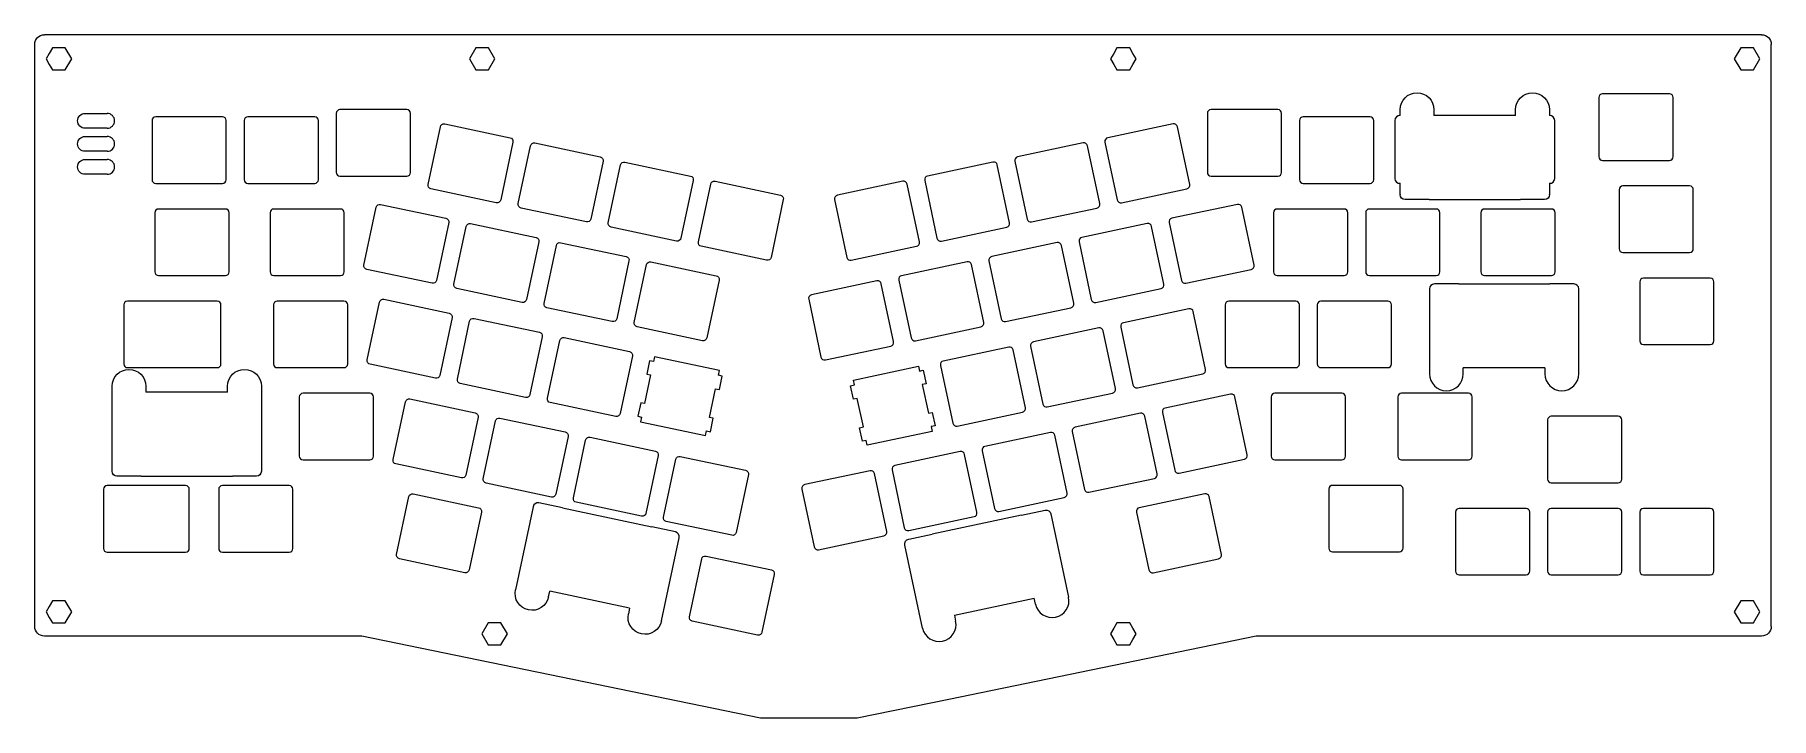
# Model space of a CAD drawing. Header units: millimetres. Extents: x -180 to 179, y -70 to 72.
import ezdxf

# ---------------------------------------------------------------- set-up
doc = ezdxf.new("R2010")
doc.units = ezdxf.units.MM
doc.header["$MEASUREMENT"] = 0
doc.layers.add('Layer 1', color=7, linetype='Continuous')

msp = doc.modelspace()

# ---------------------------------------------------------------- linework, layer by layer
at = {"layer": 'Layer 1', "color": 3, "lineweight": 9}
for points, knots in [([(-10.0096, -69.7832), (-10.0096, -69.7832), (-29.9871, -69.7832), (-29.9871, -69.7832), (-29.9871, -69.7832), (-29.9871, -69.7832), (-112.4466, -52.7825), (-112.4466, -52.7825), (-112.4466, -52.7825), (-112.4466, -52.7825), (-178.0799, -52.7825), (-178.0799, -52.7825), (-178.0799, -52.7825), (-179.1843, -52.7825), (-180.0789, -51.8874), (-180.0789, -50.7817), (-180.0789, -50.7817), (-180.0789, -50.7817), (-180.0789, 69.5713), (-180.0789, 69.5713), (-180.0789, 69.5713), (-180.0789, 70.6758), (-179.1843, 71.5724), (-178.0799, 71.5724)], [0, 0, 0, 0, 0.14285714, 0.14285714, 0.14285714, 0.14285714, 0.28571429, 0.28571429, 0.28571429, 0.28571429, 0.42857143, 0.42857143, 0.42857143, 0.42857143, 0.57142857, 0.57142857, 0.57142857, 0.57142857, 0.71428571, 0.71428571, 0.71428571, 0.71428571, 1, 1, 1, 1]), ([(178.9995, -50.7817), (178.9995, -51.8874), (178.1024, -52.7825), (176.9986, -52.7825), (176.9986, -52.7825), (176.9986, -52.7825), (72.474, -52.7825), (72.474, -52.7825), (72.474, -52.7825), (72.474, -52.7825), (8.9294, -65.8843), (8.9294, -65.8843)], [0, 0, 0, 0, 0.25, 0.25, 0.25, 0.25, 0.5, 0.5, 0.5, 0.5, 1, 1, 1, 1])]:
    msp.add_open_spline(points, degree=3, knots=knots, dxfattribs=at)
for points in [[(176.9986, 71.5724), (176.9986, 71.5724), (-178.0799, 71.5724), (-178.0799, 71.5724)], [(176.9986, 71.5724), (178.1024, 71.5724), (178.9995, 70.6758), (178.9995, 69.5713)]]:
    msp.add_open_spline(points, degree=3, dxfattribs=at)
at = {"layer": 'Layer 1', "color": 1, "lineweight": 5}
for points, knots in [([(-177.72, 66.571), (-177.72, 66.571), (-177.0602, 67.7139), (-177.0602, 67.7139), (-177.0602, 67.7139), (-177.0602, 67.7139), (-176.3988, 68.857), (-176.3988, 68.857), (-176.3988, 68.857), (-176.3988, 68.857), (-173.7606, 68.857), (-173.7606, 68.857), (-173.7606, 68.857), (-173.7606, 68.857), (-172.4412, 66.571), (-172.4412, 66.571), (-172.4412, 66.571), (-172.4412, 66.571), (-173.7606, 64.2855), (-173.7606, 64.2855), (-173.7606, 64.2855), (-173.7606, 64.2855), (-176.3988, 64.2855), (-176.3988, 64.2855), (-176.3988, 64.2855), (-176.3988, 64.2855), (-177.0602, 65.4285), (-177.0602, 65.4285), (-177.0602, 65.4285), (-177.0602, 65.4285), (-177.72, 66.571), (-177.72, 66.571)], [0, 0, 0, 0, 0.11111111, 0.11111111, 0.11111111, 0.11111111, 0.22222222, 0.22222222, 0.22222222, 0.22222222, 0.33333333, 0.33333333, 0.33333333, 0.33333333, 0.44444444, 0.44444444, 0.44444444, 0.44444444, 0.55555556, 0.55555556, 0.55555556, 0.55555556, 0.66666667, 0.66666667, 0.66666667, 0.66666667, 0.77777778, 0.77777778, 0.77777778, 0.77777778, 1, 1, 1, 1]), ([(-90.1873, 66.571), (-90.1873, 66.571), (-88.868, 68.857), (-88.868, 68.857), (-88.868, 68.857), (-88.868, 68.857), (-86.2278, 68.857), (-86.2278, 68.857), (-86.2278, 68.857), (-86.2278, 68.857), (-84.9085, 66.571), (-84.9085, 66.571), (-84.9085, 66.571), (-84.9085, 66.571), (-86.2278, 64.2855), (-86.2278, 64.2855), (-86.2278, 64.2855), (-86.2278, 64.2855), (-88.868, 64.2855), (-88.868, 64.2855), (-88.868, 64.2855), (-88.868, 64.2855), (-90.1873, 66.571), (-90.1873, 66.571)], [0, 0, 0, 0, 0.14285714, 0.14285714, 0.14285714, 0.14285714, 0.28571429, 0.28571429, 0.28571429, 0.28571429, 0.42857143, 0.42857143, 0.42857143, 0.42857143, 0.57142857, 0.57142857, 0.57142857, 0.57142857, 0.71428571, 0.71428571, 0.71428571, 0.71428571, 1, 1, 1, 1]), ([(42.3729, 66.571), (42.3729, 66.571), (43.0343, 67.7139), (43.0343, 67.7139), (43.0343, 67.7139), (43.0343, 67.7139), (43.6942, 68.857), (43.6942, 68.857), (43.6942, 68.857), (43.6942, 68.857), (46.3324, 68.857), (46.3324, 68.857), (46.3324, 68.857), (46.3324, 68.857), (46.9937, 67.7139), (46.9937, 67.7139), (46.9937, 67.7139), (46.9937, 67.7139), (47.6537, 66.571), (47.6537, 66.571), (47.6537, 66.571), (47.6537, 66.571), (46.9937, 65.4285), (46.9937, 65.4285), (46.9937, 65.4285), (46.9937, 65.4285), (46.3324, 64.2855), (46.3324, 64.2855), (46.3324, 64.2855), (46.3324, 64.2855), (43.6942, 64.2855), (43.6942, 64.2855), (43.6942, 64.2855), (43.6942, 64.2855), (43.0343, 65.4285), (43.0343, 65.4285), (43.0343, 65.4285), (43.0343, 65.4285), (42.3729, 66.571), (42.3729, 66.571)], [0, 0, 0, 0, 0.09090909, 0.09090909, 0.09090909, 0.09090909, 0.18181818, 0.18181818, 0.18181818, 0.18181818, 0.27272727, 0.27272727, 0.27272727, 0.27272727, 0.36363636, 0.36363636, 0.36363636, 0.36363636, 0.45454545, 0.45454545, 0.45454545, 0.45454545, 0.54545455, 0.54545455, 0.54545455, 0.54545455, 0.63636364, 0.63636364, 0.63636364, 0.63636364, 0.72727273, 0.72727273, 0.72727273, 0.72727273, 0.81818182, 0.81818182, 0.81818182, 0.81818182, 1, 1, 1, 1]), ([(171.3613, 66.571), (171.3613, 66.571), (172.6807, 68.857), (172.6807, 68.857), (172.6807, 68.857), (172.6807, 68.857), (175.3208, 68.857), (175.3208, 68.857), (175.3208, 68.857), (175.3208, 68.857), (176.6401, 66.571), (176.6401, 66.571), (176.6401, 66.571), (176.6401, 66.571), (175.3208, 64.2855), (175.3208, 64.2855), (175.3208, 64.2855), (175.3208, 64.2855), (172.6807, 64.2855), (172.6807, 64.2855), (172.6807, 64.2855), (172.6807, 64.2855), (171.3613, 66.571), (171.3613, 66.571)], [0, 0, 0, 0, 0.14285714, 0.14285714, 0.14285714, 0.14285714, 0.28571429, 0.28571429, 0.28571429, 0.28571429, 0.42857143, 0.42857143, 0.42857143, 0.42857143, 0.57142857, 0.57142857, 0.57142857, 0.57142857, 0.71428571, 0.71428571, 0.71428571, 0.71428571, 1, 1, 1, 1]), ([(-38.4902, 2.1192), (-38.4902, 2.1192), (-38.6976, 1.1417), (-38.6976, 1.1417), (-38.6976, 1.1417), (-38.6976, 1.1417), (-37.915, 0.9743), (-37.915, 0.9743), (-37.915, 0.9743), (-37.915, 0.9743), (-38.5086, -1.8126), (-38.5086, -1.8126), (-38.5086, -1.8126), (-38.5086, -1.8126), (-39.2912, -1.6455), (-39.2912, -1.6455), (-39.2912, -1.6455), (-39.2912, -1.6455), (-40.548, -7.5637), (-40.548, -7.5637), (-40.548, -7.5637), (-40.548, -7.5637), (-39.7653, -7.7306), (-39.7653, -7.7306), (-39.7653, -7.7306), (-39.7653, -7.7306), (-40.3589, -10.518), (-40.3589, -10.518), (-40.3589, -10.518), (-40.3589, -10.518), (-41.1416, -10.3509), (-41.1416, -10.3509), (-41.1416, -10.3509), (-41.1416, -10.3509), (-41.349, -11.3302), (-41.349, -11.3302), (-41.349, -11.3302), (-41.349, -11.3302), (-54.7984, -8.4714), (-54.7984, -8.4714), (-54.7984, -8.4714), (-54.7984, -8.4714), (-54.5905, -7.4935), (-54.5905, -7.4935), (-54.5905, -7.4935), (-54.5905, -7.4935), (-55.3732, -7.3266), (-55.3732, -7.3266), (-55.3732, -7.3266), (-55.3732, -7.3266), (-54.7801, -4.5392), (-54.7801, -4.5392), (-54.7801, -4.5392), (-54.7801, -4.5392), (-53.9974, -4.7048), (-53.9974, -4.7048), (-53.9974, -4.7048), (-53.9974, -4.7048), (-52.7406, 1.2113), (-52.7406, 1.2113), (-52.7406, 1.2113), (-52.7406, 1.2113), (-53.5232, 1.3788), (-53.5232, 1.3788), (-53.5232, 1.3788), (-53.5232, 1.3788), (-52.9297, 4.1662), (-52.9297, 4.1662), (-52.9297, 4.1662), (-52.9297, 4.1662), (-52.147, 4.0006), (-52.147, 4.0006), (-52.147, 4.0006), (-52.147, 4.0006), (-51.9395, 4.978), (-51.9395, 4.978), (-51.9395, 4.978), (-51.9395, 4.978), (-38.4902, 2.1192), (-38.4902, 2.1192)], [0, 0, 0, 0, 0.04761905, 0.04761905, 0.04761905, 0.04761905, 0.0952381, 0.0952381, 0.0952381, 0.0952381, 0.14285714, 0.14285714, 0.14285714, 0.14285714, 0.19047619, 0.19047619, 0.19047619, 0.19047619, 0.23809524, 0.23809524, 0.23809524, 0.23809524, 0.28571429, 0.28571429, 0.28571429, 0.28571429, 0.33333333, 0.33333333, 0.33333333, 0.33333333, 0.38095238, 0.38095238, 0.38095238, 0.38095238, 0.42857143, 0.42857143, 0.42857143, 0.42857143, 0.47619048, 0.47619048, 0.47619048, 0.47619048, 0.52380952, 0.52380952, 0.52380952, 0.52380952, 0.57142857, 0.57142857, 0.57142857, 0.57142857, 0.61904762, 0.61904762, 0.61904762, 0.61904762, 0.66666667, 0.66666667, 0.66666667, 0.66666667, 0.71428571, 0.71428571, 0.71428571, 0.71428571, 0.76190476, 0.76190476, 0.76190476, 0.76190476, 0.80952381, 0.80952381, 0.80952381, 0.80952381, 0.85714286, 0.85714286, 0.85714286, 0.85714286, 0.9047619, 0.9047619, 0.9047619, 0.9047619, 1, 1, 1, 1]), ([(-10.7996, 0.1404), (-10.7996, 0.1404), (-10.5918, -0.8389), (-10.5918, -0.8389), (-10.5918, -0.8389), (-10.5918, -0.8389), (-11.375, -1.0045), (-11.375, -1.0045), (-11.375, -1.0045), (-11.375, -1.0045), (-10.7814, -3.7913), (-10.7814, -3.7913), (-10.7814, -3.7913), (-10.7814, -3.7913), (-9.9986, -3.6263), (-9.9986, -3.6263), (-9.9986, -3.6263), (-9.9986, -3.6263), (-8.7418, -9.5443), (-8.7418, -9.5443), (-8.7418, -9.5443), (-8.7418, -9.5443), (-9.5226, -9.7095), (-9.5226, -9.7095), (-9.5226, -9.7095), (-9.5226, -9.7095), (-8.9309, -12.4967), (-8.9309, -12.4967), (-8.9309, -12.4967), (-8.9309, -12.4967), (-8.1482, -12.3317), (-8.1482, -12.3317), (-8.1482, -12.3317), (-8.1482, -12.3317), (-7.9408, -13.3091), (-7.9408, -13.3091), (-7.9408, -13.3091), (-7.9408, -13.3091), (5.5086, -10.4503), (5.5086, -10.4503), (5.5086, -10.4503), (5.5086, -10.4503), (5.3012, -9.4724), (5.3012, -9.4724), (5.3012, -9.4724), (5.3012, -9.4724), (6.0838, -9.3053), (6.0838, -9.3053), (6.0838, -9.3053), (6.0838, -9.3053), (5.4902, -6.5181), (5.4902, -6.5181), (5.4902, -6.5181), (5.4902, -6.5181), (4.7076, -6.6854), (4.7076, -6.6854), (4.7076, -6.6854), (4.7076, -6.6854), (3.4508, -0.7674), (3.4508, -0.7674), (3.4508, -0.7674), (3.4508, -0.7674), (4.2334, -0.6), (4.2334, -0.6), (4.2334, -0.6), (4.2334, -0.6), (3.6399, 2.1874), (3.6399, 2.1874), (3.6399, 2.1874), (3.6399, 2.1874), (2.8572, 2.02), (2.8572, 2.02), (2.8572, 2.02), (2.8572, 2.02), (2.6498, 2.9991), (2.6498, 2.9991), (2.6498, 2.9991), (2.6498, 2.9991), (-10.7996, 0.1404), (-10.7996, 0.1404)], [0, 0, 0, 0, 0.04761905, 0.04761905, 0.04761905, 0.04761905, 0.0952381, 0.0952381, 0.0952381, 0.0952381, 0.14285714, 0.14285714, 0.14285714, 0.14285714, 0.19047619, 0.19047619, 0.19047619, 0.19047619, 0.23809524, 0.23809524, 0.23809524, 0.23809524, 0.28571429, 0.28571429, 0.28571429, 0.28571429, 0.33333333, 0.33333333, 0.33333333, 0.33333333, 0.38095238, 0.38095238, 0.38095238, 0.38095238, 0.42857143, 0.42857143, 0.42857143, 0.42857143, 0.47619048, 0.47619048, 0.47619048, 0.47619048, 0.52380952, 0.52380952, 0.52380952, 0.52380952, 0.57142857, 0.57142857, 0.57142857, 0.57142857, 0.61904762, 0.61904762, 0.61904762, 0.61904762, 0.66666667, 0.66666667, 0.66666667, 0.66666667, 0.71428571, 0.71428571, 0.71428571, 0.71428571, 0.76190476, 0.76190476, 0.76190476, 0.76190476, 0.80952381, 0.80952381, 0.80952381, 0.80952381, 0.85714286, 0.85714286, 0.85714286, 0.85714286, 0.9047619, 0.9047619, 0.9047619, 0.9047619, 1, 1, 1, 1]), ([(-177.72, -47.783), (-177.72, -47.783), (-177.0602, -46.6401), (-177.0602, -46.6401), (-177.0602, -46.6401), (-177.0602, -46.6401), (-176.3988, -45.4971), (-176.3988, -45.4971), (-176.3988, -45.4971), (-176.3988, -45.4971), (-173.7606, -45.4971), (-173.7606, -45.4971), (-173.7606, -45.4971), (-173.7606, -45.4971), (-172.4412, -47.783), (-172.4412, -47.783), (-172.4412, -47.783), (-172.4412, -47.783), (-173.7606, -50.0686), (-173.7606, -50.0686), (-173.7606, -50.0686), (-173.7606, -50.0686), (-176.3988, -50.0686), (-176.3988, -50.0686), (-176.3988, -50.0686), (-176.3988, -50.0686), (-177.0602, -48.9256), (-177.0602, -48.9256), (-177.0602, -48.9256), (-177.0602, -48.9256), (-177.72, -47.783), (-177.72, -47.783)], [0, 0, 0, 0, 0.11111111, 0.11111111, 0.11111111, 0.11111111, 0.22222222, 0.22222222, 0.22222222, 0.22222222, 0.33333333, 0.33333333, 0.33333333, 0.33333333, 0.44444444, 0.44444444, 0.44444444, 0.44444444, 0.55555556, 0.55555556, 0.55555556, 0.55555556, 0.66666667, 0.66666667, 0.66666667, 0.66666667, 0.77777778, 0.77777778, 0.77777778, 0.77777778, 1, 1, 1, 1]), ([(171.3613, -47.783), (171.3613, -47.783), (172.6807, -45.4971), (172.6807, -45.4971), (172.6807, -45.4971), (172.6807, -45.4971), (175.3208, -45.4971), (175.3208, -45.4971), (175.3208, -45.4971), (175.3208, -45.4971), (176.6401, -47.783), (176.6401, -47.783), (176.6401, -47.783), (176.6401, -47.783), (175.3208, -50.0686), (175.3208, -50.0686), (175.3208, -50.0686), (175.3208, -50.0686), (172.6807, -50.0686), (172.6807, -50.0686), (172.6807, -50.0686), (172.6807, -50.0686), (171.3613, -47.783), (171.3613, -47.783)], [0, 0, 0, 0, 0.14285714, 0.14285714, 0.14285714, 0.14285714, 0.28571429, 0.28571429, 0.28571429, 0.28571429, 0.42857143, 0.42857143, 0.42857143, 0.42857143, 0.57142857, 0.57142857, 0.57142857, 0.57142857, 0.71428571, 0.71428571, 0.71428571, 0.71428571, 1, 1, 1, 1]), ([(-87.6243, -52.3211), (-87.6243, -52.3211), (-86.305, -50.0357), (-86.305, -50.0357), (-86.305, -50.0357), (-86.305, -50.0357), (-83.6648, -50.0357), (-83.6648, -50.0357), (-83.6648, -50.0357), (-83.6648, -50.0357), (-82.3455, -52.3211), (-82.3455, -52.3211), (-82.3455, -52.3211), (-82.3455, -52.3211), (-83.6648, -54.6066), (-83.6648, -54.6066), (-83.6648, -54.6066), (-83.6648, -54.6066), (-86.305, -54.6066), (-86.305, -54.6066), (-86.305, -54.6066), (-86.305, -54.6066), (-87.6243, -52.3211), (-87.6243, -52.3211)], [0, 0, 0, 0, 0.14285714, 0.14285714, 0.14285714, 0.14285714, 0.28571429, 0.28571429, 0.28571429, 0.28571429, 0.42857143, 0.42857143, 0.42857143, 0.42857143, 0.57142857, 0.57142857, 0.57142857, 0.57142857, 0.71428571, 0.71428571, 0.71428571, 0.71428571, 1, 1, 1, 1]), ([(42.3729, -52.3211), (42.3729, -52.3211), (43.0343, -51.1782), (43.0343, -51.1782), (43.0343, -51.1782), (43.0343, -51.1782), (43.6942, -50.0357), (43.6942, -50.0357), (43.6942, -50.0357), (43.6942, -50.0357), (46.3324, -50.0357), (46.3324, -50.0357), (46.3324, -50.0357), (46.3324, -50.0357), (46.9937, -51.1782), (46.9937, -51.1782), (46.9937, -51.1782), (46.9937, -51.1782), (47.6537, -52.3211), (47.6537, -52.3211), (47.6537, -52.3211), (47.6537, -52.3211), (46.9937, -53.4641), (46.9937, -53.4641), (46.9937, -53.4641), (46.9937, -53.4641), (46.3324, -54.6066), (46.3324, -54.6066), (46.3324, -54.6066), (46.3324, -54.6066), (43.6942, -54.6066), (43.6942, -54.6066), (43.6942, -54.6066), (43.6942, -54.6066), (43.0343, -53.4641), (43.0343, -53.4641), (43.0343, -53.4641), (43.0343, -53.4641), (42.3729, -52.3211), (42.3729, -52.3211)], [0, 0, 0, 0, 0.09090909, 0.09090909, 0.09090909, 0.09090909, 0.18181818, 0.18181818, 0.18181818, 0.18181818, 0.27272727, 0.27272727, 0.27272727, 0.27272727, 0.36363636, 0.36363636, 0.36363636, 0.36363636, 0.45454545, 0.45454545, 0.45454545, 0.45454545, 0.54545455, 0.54545455, 0.54545455, 0.54545455, 0.63636364, 0.63636364, 0.63636364, 0.63636364, 0.72727273, 0.72727273, 0.72727273, 0.72727273, 0.81818182, 0.81818182, 0.81818182, 0.81818182, 1, 1, 1, 1])]:
    msp.add_open_spline(points, degree=3, knots=knots, dxfattribs=at)
at = {"layer": 'Layer 1', "color": 3, "lineweight": 5}
for points in [[(178.9995, -50.7816), (178.9995, -50.7816), (178.9995, 69.5713), (178.9995, 69.5713)], [(8.9295, -65.8843), (8.9295, -65.8843), (-10.0095, -69.7832), (-10.0095, -69.7832)]]:
    msp.add_open_spline(points, degree=3, dxfattribs=at)
at = {"layer": 'Layer 1', "color": 1, "lineweight": 9}
for points, knots in [([(102.2558, 56.07), (102.2558, 58.0027), (103.8226, 59.5695), (105.7553, 59.5695), (105.7553, 59.5695), (107.688, 59.5695), (109.2548, 58.0027), (109.2548, 56.07)], [0, 0, 0, 0, 0.33333333, 0.33333333, 0.33333333, 0.33333333, 1, 1, 1, 1]), ([(126.1328, 56.07), (126.1328, 58.0027), (127.6996, 59.5695), (129.6323, 59.5695), (129.6323, 59.5695), (131.565, 59.5695), (133.1318, 58.0027), (133.1318, 56.07)], [0, 0, 0, 0, 0.33333333, 0.33333333, 0.33333333, 0.33333333, 1, 1, 1, 1]), ([(157.9437, 45.5897), (157.9437, 45.5897), (144.1188, 45.5897), (144.1188, 45.5897), (144.1188, 45.5897), (143.6997, 45.5897), (143.3568, 45.9325), (143.3568, 46.3516), (143.3568, 46.3516), (143.3568, 46.3516), (143.3568, 58.5783), (143.3568, 58.5783), (143.3568, 58.5783), (143.3568, 58.9974), (143.6997, 59.3402), (144.1188, 59.3402), (144.1188, 59.3402), (144.1188, 59.3402), (157.9437, 59.3402), (157.9437, 59.3402), (157.9437, 59.3402), (158.3628, 59.3402), (158.7056, 58.9974), (158.7056, 58.5783), (158.7056, 58.5783), (158.7056, 58.5783), (158.7056, 46.3516), (158.7056, 46.3516), (158.7056, 46.3516), (158.7056, 45.9325), (158.3628, 45.5897), (157.9437, 45.5897)], [0, 0, 0, 0, 0.11111111, 0.11111111, 0.11111111, 0.11111111, 0.22222222, 0.22222222, 0.22222222, 0.22222222, 0.33333333, 0.33333333, 0.33333333, 0.33333333, 0.44444444, 0.44444444, 0.44444444, 0.44444444, 0.55555556, 0.55555556, 0.55555556, 0.55555556, 0.66666667, 0.66666667, 0.66666667, 0.66666667, 0.77777778, 0.77777778, 0.77777778, 0.77777778, 1, 1, 1, 1]), ([(-169.6727, 52.2282), (-170.5219, 52.2282), (-171.2103, 52.9166), (-171.2103, 53.7658), (-171.2103, 53.7658), (-171.2103, 54.615), (-170.5219, 55.3034), (-169.6727, 55.3034)], [0, 0, 0, 0, 0.33333333, 0.33333333, 0.33333333, 0.33333333, 1, 1, 1, 1]), ([(-165.1007, 52.2282), (-164.2515, 52.2282), (-163.5631, 52.9166), (-163.5631, 53.7658), (-163.5631, 53.7658), (-163.5631, 54.615), (-164.2515, 55.3034), (-165.1007, 55.3034)], [0, 0, 0, 0, 0.33333333, 0.33333333, 0.33333333, 0.33333333, 1, 1, 1, 1]), ([(-141.2411, 40.8273), (-141.2411, 40.8273), (-155.066, 40.8273), (-155.066, 40.8273), (-155.066, 40.8273), (-155.4851, 40.8273), (-155.828, 41.1701), (-155.828, 41.5892), (-155.828, 41.5892), (-155.828, 41.5892), (-155.828, 53.8159), (-155.828, 53.8159), (-155.828, 53.8159), (-155.828, 54.235), (-155.4851, 54.5778), (-155.066, 54.5778), (-155.066, 54.5778), (-155.066, 54.5778), (-141.2411, 54.5778), (-141.2411, 54.5778), (-141.2411, 54.5778), (-140.822, 54.5778), (-140.4792, 54.235), (-140.4792, 53.8159), (-140.4792, 53.8159), (-140.4792, 53.8159), (-140.4792, 41.5892), (-140.4792, 41.5892), (-140.4792, 41.5892), (-140.4792, 41.1701), (-140.822, 40.8273), (-141.2411, 40.8273)], [0, 0, 0, 0, 0.11111111, 0.11111111, 0.11111111, 0.11111111, 0.22222222, 0.22222222, 0.22222222, 0.22222222, 0.33333333, 0.33333333, 0.33333333, 0.33333333, 0.44444444, 0.44444444, 0.44444444, 0.44444444, 0.55555556, 0.55555556, 0.55555556, 0.55555556, 0.66666667, 0.66666667, 0.66666667, 0.66666667, 0.77777778, 0.77777778, 0.77777778, 0.77777778, 1, 1, 1, 1]), ([(-122.1916, 40.8273), (-122.1916, 40.8273), (-136.0165, 40.8273), (-136.0165, 40.8273), (-136.0165, 40.8273), (-136.4356, 40.8273), (-136.7785, 41.1701), (-136.7785, 41.5892), (-136.7785, 41.5892), (-136.7785, 41.5892), (-136.7785, 53.8159), (-136.7785, 53.8159), (-136.7785, 53.8159), (-136.7785, 54.235), (-136.4356, 54.5778), (-136.0165, 54.5778), (-136.0165, 54.5778), (-136.0165, 54.5778), (-122.1916, 54.5778), (-122.1916, 54.5778), (-122.1916, 54.5778), (-121.7725, 54.5778), (-121.4297, 54.235), (-121.4297, 53.8159), (-121.4297, 53.8159), (-121.4297, 53.8159), (-121.4297, 41.5892), (-121.4297, 41.5892), (-121.4297, 41.5892), (-121.4297, 41.1701), (-121.7725, 40.8273), (-122.1916, 40.8273)], [0, 0, 0, 0, 0.11111111, 0.11111111, 0.11111111, 0.11111111, 0.22222222, 0.22222222, 0.22222222, 0.22222222, 0.33333333, 0.33333333, 0.33333333, 0.33333333, 0.44444444, 0.44444444, 0.44444444, 0.44444444, 0.55555556, 0.55555556, 0.55555556, 0.55555556, 0.66666667, 0.66666667, 0.66666667, 0.66666667, 0.77777778, 0.77777778, 0.77777778, 0.77777778, 1, 1, 1, 1]), ([(-103.142, 42.3276), (-103.142, 42.3276), (-116.9669, 42.3276), (-116.9669, 42.3276), (-116.9669, 42.3276), (-117.386, 42.3276), (-117.7289, 42.6704), (-117.7289, 43.0895), (-117.7289, 43.0895), (-117.7289, 43.0895), (-117.7289, 55.3162), (-117.7289, 55.3162), (-117.7289, 55.3162), (-117.7289, 55.7353), (-117.386, 56.0781), (-116.9669, 56.0781), (-116.9669, 56.0781), (-116.9669, 56.0781), (-103.142, 56.0781), (-103.142, 56.0781), (-103.142, 56.0781), (-102.7229, 56.0781), (-102.3801, 55.7353), (-102.3801, 55.3162), (-102.3801, 55.3162), (-102.3801, 55.3162), (-102.3801, 43.0895), (-102.3801, 43.0895), (-102.3801, 43.0895), (-102.3801, 42.6704), (-102.7229, 42.3276), (-103.142, 42.3276)], [0, 0, 0, 0, 0.11111111, 0.11111111, 0.11111111, 0.11111111, 0.22222222, 0.22222222, 0.22222222, 0.22222222, 0.33333333, 0.33333333, 0.33333333, 0.33333333, 0.44444444, 0.44444444, 0.44444444, 0.44444444, 0.55555556, 0.55555556, 0.55555556, 0.55555556, 0.66666667, 0.66666667, 0.66666667, 0.66666667, 0.77777778, 0.77777778, 0.77777778, 0.77777778, 1, 1, 1, 1]), ([(76.9832, 42.3276), (76.9832, 42.3276), (63.1583, 42.3276), (63.1583, 42.3276), (63.1583, 42.3276), (62.7392, 42.3276), (62.3963, 42.6704), (62.3963, 43.0895), (62.3963, 43.0895), (62.3963, 43.0895), (62.3963, 55.3162), (62.3963, 55.3162), (62.3963, 55.3162), (62.3963, 55.7353), (62.7392, 56.0781), (63.1583, 56.0781), (63.1583, 56.0781), (63.1583, 56.0781), (76.9832, 56.0781), (76.9832, 56.0781), (76.9832, 56.0781), (77.4023, 56.0781), (77.7451, 55.7353), (77.7451, 55.3162), (77.7451, 55.3162), (77.7451, 55.3162), (77.7451, 43.0895), (77.7451, 43.0895), (77.7451, 43.0895), (77.7451, 42.6704), (77.4023, 42.3276), (76.9832, 42.3276)], [0, 0, 0, 0, 0.11111111, 0.11111111, 0.11111111, 0.11111111, 0.22222222, 0.22222222, 0.22222222, 0.22222222, 0.33333333, 0.33333333, 0.33333333, 0.33333333, 0.44444444, 0.44444444, 0.44444444, 0.44444444, 0.55555556, 0.55555556, 0.55555556, 0.55555556, 0.66666667, 0.66666667, 0.66666667, 0.66666667, 0.77777778, 0.77777778, 0.77777778, 0.77777778, 1, 1, 1, 1]), ([(96.0327, 40.8273), (96.0327, 40.8273), (82.2078, 40.8273), (82.2078, 40.8273), (82.2078, 40.8273), (81.7887, 40.8273), (81.4458, 41.1701), (81.4458, 41.5892), (81.4458, 41.5892), (81.4458, 41.5892), (81.4458, 53.8159), (81.4458, 53.8159), (81.4458, 53.8159), (81.4458, 54.235), (81.7887, 54.5778), (82.2078, 54.5778), (82.2078, 54.5778), (82.2078, 54.5778), (96.0327, 54.5778), (96.0327, 54.5778), (96.0327, 54.5778), (96.4518, 54.5778), (96.7946, 54.235), (96.7946, 53.8159), (96.7946, 53.8159), (96.7946, 53.8159), (96.7946, 41.5892), (96.7946, 41.5892), (96.7946, 41.5892), (96.7946, 41.1701), (96.4518, 40.8273), (96.0327, 40.8273)], [0, 0, 0, 0, 0.11111111, 0.11111111, 0.11111111, 0.11111111, 0.22222222, 0.22222222, 0.22222222, 0.22222222, 0.33333333, 0.33333333, 0.33333333, 0.33333333, 0.44444444, 0.44444444, 0.44444444, 0.44444444, 0.55555556, 0.55555556, 0.55555556, 0.55555556, 0.66666667, 0.66666667, 0.66666667, 0.66666667, 0.77777778, 0.77777778, 0.77777778, 0.77777778, 1, 1, 1, 1]), ([(102.2563, 54.8356), (101.6721, 54.8867), (101.1691, 54.4264), (101.1691, 53.8393), (101.1691, 53.8393), (101.1691, 53.8393), (101.1691, 41.8392), (101.1691, 41.8392), (101.1691, 41.8392), (101.1691, 41.2522), (101.6721, 40.7918), (102.2563, 40.843)], [0, 0, 0, 0, 0.25, 0.25, 0.25, 0.25, 0.5, 0.5, 0.5, 0.5, 1, 1, 1, 1]), ([(109.2548, 56.0869), (109.2548, 56.0813), (109.2549, 56.0756), (109.2549, 56.07), (109.2549, 56.07), (109.2549, 56.07), (109.2549, 54.8398), (109.2549, 54.8398)], [0, 0, 0, 0, 0.33333333, 0.33333333, 0.33333333, 0.33333333, 1, 1, 1, 1]), ([(133.1314, 40.843), (133.717, 40.7918), (134.2201, 41.2522), (134.2201, 41.8392), (134.2201, 41.8392), (134.2201, 41.8392), (134.2201, 53.8393), (134.2201, 53.8393), (134.2201, 53.8393), (134.2201, 54.4264), (133.717, 54.8867), (133.1314, 54.8356)], [0, 0, 0, 0, 0.25, 0.25, 0.25, 0.25, 0.5, 0.5, 0.5, 0.5, 1, 1, 1, 1]), ([(133.1318, 56.0869), (133.1318, 56.0813), (133.1319, 56.0756), (133.1319, 56.07), (133.1319, 56.07), (133.1319, 56.07), (133.1319, 54.8356), (133.1319, 54.8356)], [0, 0, 0, 0, 0.33333333, 0.33333333, 0.33333333, 0.33333333, 1, 1, 1, 1]), ([(-169.6727, 47.4657), (-170.5219, 47.4657), (-171.2103, 48.1541), (-171.2103, 49.0033), (-171.2103, 49.0033), (-171.2103, 49.8525), (-170.5219, 50.5409), (-169.6727, 50.5409)], [0, 0, 0, 0, 0.33333333, 0.33333333, 0.33333333, 0.33333333, 1, 1, 1, 1]), ([(-165.1007, 47.4657), (-164.2515, 47.4657), (-163.5631, 48.1541), (-163.5631, 49.0033), (-163.5631, 49.0033), (-163.5631, 49.8525), (-164.2515, 50.5409), (-165.1007, 50.5409)], [0, 0, 0, 0, 0.33333333, 0.33333333, 0.33333333, 0.33333333, 1, 1, 1, 1]), ([(-98.1568, 39.6938), (-98.1568, 39.6938), (-84.6342, 36.8195), (-84.6342, 36.8195), (-84.6342, 36.8195), (-84.2243, 36.7324), (-83.8175, 36.9965), (-83.7304, 37.4064), (-83.7304, 37.4064), (-83.7304, 37.4064), (-81.1884, 49.3658), (-81.1884, 49.3658), (-81.1884, 49.3658), (-81.1012, 49.7757), (-81.3654, 50.1824), (-81.7753, 50.2695), (-81.7753, 50.2695), (-81.7753, 50.2695), (-95.2979, 53.1439), (-95.2979, 53.1439), (-95.2979, 53.1439), (-95.7079, 53.231), (-96.1146, 52.9669), (-96.2018, 52.557), (-96.2018, 52.557), (-96.2018, 52.557), (-98.7438, 40.5976), (-98.7438, 40.5976), (-98.7438, 40.5976), (-98.8309, 40.1877), (-98.5668, 39.781), (-98.1568, 39.6938)], [0, 0, 0, 0, 0.11111111, 0.11111111, 0.11111111, 0.11111111, 0.22222222, 0.22222222, 0.22222222, 0.22222222, 0.33333333, 0.33333333, 0.33333333, 0.33333333, 0.44444444, 0.44444444, 0.44444444, 0.44444444, 0.55555556, 0.55555556, 0.55555556, 0.55555556, 0.66666667, 0.66666667, 0.66666667, 0.66666667, 0.77777778, 0.77777778, 0.77777778, 0.77777778, 1, 1, 1, 1]), ([(58.1833, 39.6945), (58.1833, 39.6945), (44.6607, 36.8202), (44.6607, 36.8202), (44.6607, 36.8202), (44.2507, 36.7331), (43.844, 36.9972), (43.7569, 37.4071), (43.7569, 37.4071), (43.7569, 37.4071), (41.2148, 49.3665), (41.2148, 49.3665), (41.2148, 49.3665), (41.1277, 49.7764), (41.3919, 50.1831), (41.8018, 50.2702), (41.8018, 50.2702), (41.8018, 50.2702), (55.3244, 53.1446), (55.3244, 53.1446), (55.3244, 53.1446), (55.7343, 53.2317), (56.1411, 52.9676), (56.2282, 52.5577), (56.2282, 52.5577), (56.2282, 52.5577), (58.7702, 40.5983), (58.7702, 40.5983), (58.7702, 40.5983), (58.8574, 40.1884), (58.5932, 39.7817), (58.1833, 39.6945)], [0, 0, 0, 0, 0.11111111, 0.11111111, 0.11111111, 0.11111111, 0.22222222, 0.22222222, 0.22222222, 0.22222222, 0.33333333, 0.33333333, 0.33333333, 0.33333333, 0.44444444, 0.44444444, 0.44444444, 0.44444444, 0.55555556, 0.55555556, 0.55555556, 0.55555556, 0.66666667, 0.66666667, 0.66666667, 0.66666667, 0.77777778, 0.77777778, 0.77777778, 0.77777778, 1, 1, 1, 1]), ([(-79.5235, 35.7332), (-79.5235, 35.7332), (-66.0009, 32.8589), (-66.0009, 32.8589), (-66.0009, 32.8589), (-65.591, 32.7718), (-65.1842, 33.0359), (-65.0971, 33.4458), (-65.0971, 33.4458), (-65.0971, 33.4458), (-62.5551, 45.4051), (-62.5551, 45.4051), (-62.5551, 45.4051), (-62.4679, 45.8151), (-62.7321, 46.2218), (-63.142, 46.3089), (-63.142, 46.3089), (-63.142, 46.3089), (-76.6646, 49.1832), (-76.6646, 49.1832), (-76.6646, 49.1832), (-77.0746, 49.2704), (-77.4813, 49.0063), (-77.5684, 48.5963), (-77.5684, 48.5963), (-77.5684, 48.5963), (-80.1105, 36.637), (-80.1105, 36.637), (-80.1105, 36.637), (-80.1976, 36.2271), (-79.9334, 35.8203), (-79.5235, 35.7332)], [0, 0, 0, 0, 0.11111111, 0.11111111, 0.11111111, 0.11111111, 0.22222222, 0.22222222, 0.22222222, 0.22222222, 0.33333333, 0.33333333, 0.33333333, 0.33333333, 0.44444444, 0.44444444, 0.44444444, 0.44444444, 0.55555556, 0.55555556, 0.55555556, 0.55555556, 0.66666667, 0.66666667, 0.66666667, 0.66666667, 0.77777778, 0.77777778, 0.77777778, 0.77777778, 1, 1, 1, 1]), ([(39.55, 35.7339), (39.55, 35.7339), (26.0274, 32.8596), (26.0274, 32.8596), (26.0274, 32.8596), (25.6174, 32.7725), (25.2107, 33.0366), (25.1235, 33.4465), (25.1235, 33.4465), (25.1235, 33.4465), (22.5815, 45.4058), (22.5815, 45.4058), (22.5815, 45.4058), (22.4944, 45.8158), (22.7585, 46.2225), (23.1685, 46.3096), (23.1685, 46.3096), (23.1685, 46.3096), (36.6911, 49.1839), (36.6911, 49.1839), (36.6911, 49.1839), (37.101, 49.2711), (37.5078, 49.007), (37.5949, 48.597), (37.5949, 48.597), (37.5949, 48.597), (40.1369, 36.6377), (40.1369, 36.6377), (40.1369, 36.6377), (40.2241, 36.2278), (39.9599, 35.821), (39.55, 35.7339)], [0, 0, 0, 0, 0.11111111, 0.11111111, 0.11111111, 0.11111111, 0.22222222, 0.22222222, 0.22222222, 0.22222222, 0.33333333, 0.33333333, 0.33333333, 0.33333333, 0.44444444, 0.44444444, 0.44444444, 0.44444444, 0.55555556, 0.55555556, 0.55555556, 0.55555556, 0.66666667, 0.66666667, 0.66666667, 0.66666667, 0.77777778, 0.77777778, 0.77777778, 0.77777778, 1, 1, 1, 1]), ([(-169.6727, 42.7032), (-170.5219, 42.7032), (-171.2103, 43.3916), (-171.2103, 44.2408), (-171.2103, 44.2408), (-171.2103, 45.09), (-170.5219, 45.7784), (-169.6727, 45.7784)], [0, 0, 0, 0, 0.33333333, 0.33333333, 0.33333333, 0.33333333, 1, 1, 1, 1]), ([(-165.1007, 42.7032), (-164.2515, 42.7032), (-163.5631, 43.3916), (-163.5631, 44.2408), (-163.5631, 44.2408), (-163.5631, 45.09), (-164.2515, 45.7784), (-165.1007, 45.7784)], [0, 0, 0, 0, 0.33333333, 0.33333333, 0.33333333, 0.33333333, 1, 1, 1, 1]), ([(-60.8881, 31.7742), (-60.8881, 31.7742), (-47.3655, 28.8999), (-47.3655, 28.8999), (-47.3655, 28.8999), (-46.9556, 28.8128), (-46.5488, 29.0769), (-46.4617, 29.4868), (-46.4617, 29.4868), (-46.4617, 29.4868), (-43.9197, 41.4462), (-43.9197, 41.4462), (-43.9197, 41.4462), (-43.8325, 41.8561), (-44.0967, 42.2628), (-44.5066, 42.3499), (-44.5066, 42.3499), (-44.5066, 42.3499), (-58.0292, 45.2243), (-58.0292, 45.2243), (-58.0292, 45.2243), (-58.4392, 45.3114), (-58.8459, 45.0473), (-58.9331, 44.6374), (-58.9331, 44.6374), (-58.9331, 44.6374), (-61.4751, 32.678), (-61.4751, 32.678), (-61.4751, 32.678), (-61.5622, 32.2681), (-61.2981, 31.8614), (-60.8881, 31.7742)], [0, 0, 0, 0, 0.11111111, 0.11111111, 0.11111111, 0.11111111, 0.22222222, 0.22222222, 0.22222222, 0.22222222, 0.33333333, 0.33333333, 0.33333333, 0.33333333, 0.44444444, 0.44444444, 0.44444444, 0.44444444, 0.55555556, 0.55555556, 0.55555556, 0.55555556, 0.66666667, 0.66666667, 0.66666667, 0.66666667, 0.77777778, 0.77777778, 0.77777778, 0.77777778, 1, 1, 1, 1]), ([(20.9146, 31.7749), (20.9146, 31.7749), (7.392, 28.9006), (7.392, 28.9006), (7.392, 28.9006), (6.982, 28.8135), (6.5753, 29.0776), (6.4882, 29.4875), (6.4882, 29.4875), (6.4882, 29.4875), (3.9461, 41.4469), (3.9461, 41.4469), (3.9461, 41.4469), (3.859, 41.8568), (4.1232, 42.2635), (4.5331, 42.3506), (4.5331, 42.3506), (4.5331, 42.3506), (18.0557, 45.225), (18.0557, 45.225), (18.0557, 45.225), (18.4656, 45.3121), (18.8724, 45.048), (18.9595, 44.6381), (18.9595, 44.6381), (18.9595, 44.6381), (21.5015, 32.6787), (21.5015, 32.6787), (21.5015, 32.6787), (21.5887, 32.2688), (21.3245, 31.8621), (20.9146, 31.7749)], [0, 0, 0, 0, 0.11111111, 0.11111111, 0.11111111, 0.11111111, 0.22222222, 0.22222222, 0.22222222, 0.22222222, 0.33333333, 0.33333333, 0.33333333, 0.33333333, 0.44444444, 0.44444444, 0.44444444, 0.44444444, 0.55555556, 0.55555556, 0.55555556, 0.55555556, 0.66666667, 0.66666667, 0.66666667, 0.66666667, 0.77777778, 0.77777778, 0.77777778, 0.77777778, 1, 1, 1, 1]), ([(-42.2548, 27.8136), (-42.2548, 27.8136), (-28.7322, 24.9393), (-28.7322, 24.9393), (-28.7322, 24.9393), (-28.3223, 24.8522), (-27.9155, 25.1163), (-27.8284, 25.5262), (-27.8284, 25.5262), (-27.8284, 25.5262), (-25.2864, 37.4855), (-25.2864, 37.4855), (-25.2864, 37.4855), (-25.1992, 37.8955), (-25.4634, 38.3022), (-25.8733, 38.3893), (-25.8733, 38.3893), (-25.8733, 38.3893), (-39.3959, 41.2636), (-39.3959, 41.2636), (-39.3959, 41.2636), (-39.8059, 41.3508), (-40.2126, 41.0867), (-40.2997, 40.6767), (-40.2997, 40.6767), (-40.2997, 40.6767), (-42.8418, 28.7174), (-42.8418, 28.7174), (-42.8418, 28.7174), (-42.9289, 28.3075), (-42.6647, 27.9007), (-42.2548, 27.8136)], [0, 0, 0, 0, 0.11111111, 0.11111111, 0.11111111, 0.11111111, 0.22222222, 0.22222222, 0.22222222, 0.22222222, 0.33333333, 0.33333333, 0.33333333, 0.33333333, 0.44444444, 0.44444444, 0.44444444, 0.44444444, 0.55555556, 0.55555556, 0.55555556, 0.55555556, 0.66666667, 0.66666667, 0.66666667, 0.66666667, 0.77777778, 0.77777778, 0.77777778, 0.77777778, 1, 1, 1, 1]), ([(2.2813, 27.8143), (2.2813, 27.8143), (-11.2413, 24.94), (-11.2413, 24.94), (-11.2413, 24.94), (-11.6513, 24.8529), (-12.058, 25.117), (-12.1452, 25.5269), (-12.1452, 25.5269), (-12.1452, 25.5269), (-14.6872, 37.4862), (-14.6872, 37.4862), (-14.6872, 37.4862), (-14.7743, 37.8962), (-14.5102, 38.3029), (-14.1002, 38.39), (-14.1002, 38.39), (-14.1002, 38.39), (-0.5776, 41.2643), (-0.5776, 41.2643), (-0.5776, 41.2643), (-0.1677, 41.3515), (0.2391, 41.0874), (0.3262, 40.6774), (0.3262, 40.6774), (0.3262, 40.6774), (2.8682, 28.7181), (2.8682, 28.7181), (2.8682, 28.7181), (2.9554, 28.3082), (2.6912, 27.9014), (2.2813, 27.8143)], [0, 0, 0, 0, 0.11111111, 0.11111111, 0.11111111, 0.11111111, 0.22222222, 0.22222222, 0.22222222, 0.22222222, 0.33333333, 0.33333333, 0.33333333, 0.33333333, 0.44444444, 0.44444444, 0.44444444, 0.44444444, 0.55555556, 0.55555556, 0.55555556, 0.55555556, 0.66666667, 0.66666667, 0.66666667, 0.66666667, 0.77777778, 0.77777778, 0.77777778, 0.77777778, 1, 1, 1, 1]), ([(108.239, 37.486), (108.239, 37.486), (103.2717, 37.486), (103.2717, 37.486), (103.2717, 37.486), (102.713, 37.486), (102.2558, 37.9432), (102.2558, 38.502), (102.2558, 38.502), (102.2558, 38.502), (102.2558, 40.843), (102.2558, 40.843)], [0, 0, 0, 0, 0.25, 0.25, 0.25, 0.25, 0.5, 0.5, 0.5, 0.5, 1, 1, 1, 1]), ([(133.1319, 40.843), (133.1319, 40.843), (133.1319, 38.502), (133.1319, 38.502), (133.1319, 38.502), (133.1319, 37.9432), (132.6747, 37.486), (132.116, 37.486), (132.116, 37.486), (132.116, 37.486), (127.1487, 37.486), (127.1487, 37.486)], [0, 0, 0, 0, 0.25, 0.25, 0.25, 0.25, 0.5, 0.5, 0.5, 0.5, 1, 1, 1, 1]), ([(162.1172, 26.5402), (162.1172, 26.5402), (148.2923, 26.5402), (148.2923, 26.5402), (148.2923, 26.5402), (147.8732, 26.5402), (147.5303, 26.883), (147.5303, 27.3021), (147.5303, 27.3021), (147.5303, 27.3021), (147.5303, 39.5288), (147.5303, 39.5288), (147.5303, 39.5288), (147.5303, 39.9479), (147.8732, 40.2907), (148.2923, 40.2907), (148.2923, 40.2907), (148.2923, 40.2907), (162.1172, 40.2907), (162.1172, 40.2907), (162.1172, 40.2907), (162.5363, 40.2907), (162.8791, 39.9479), (162.8791, 39.5288), (162.8791, 39.5288), (162.8791, 39.5288), (162.8791, 27.3021), (162.8791, 27.3021), (162.8791, 27.3021), (162.8791, 26.883), (162.5363, 26.5402), (162.1172, 26.5402)], [0, 0, 0, 0, 0.11111111, 0.11111111, 0.11111111, 0.11111111, 0.22222222, 0.22222222, 0.22222222, 0.22222222, 0.33333333, 0.33333333, 0.33333333, 0.33333333, 0.44444444, 0.44444444, 0.44444444, 0.44444444, 0.55555556, 0.55555556, 0.55555556, 0.55555556, 0.66666667, 0.66666667, 0.66666667, 0.66666667, 0.77777778, 0.77777778, 0.77777778, 0.77777778, 1, 1, 1, 1]), ([(-111.4353, 23.0398), (-111.4353, 23.0398), (-97.9127, 20.1655), (-97.9127, 20.1655), (-97.9127, 20.1655), (-97.5028, 20.0784), (-97.096, 20.3425), (-97.0089, 20.7524), (-97.0089, 20.7524), (-97.0089, 20.7524), (-94.4669, 32.7118), (-94.4669, 32.7118), (-94.4669, 32.7118), (-94.3797, 33.1217), (-94.6439, 33.5284), (-95.0538, 33.6155), (-95.0538, 33.6155), (-95.0538, 33.6155), (-108.5764, 36.4899), (-108.5764, 36.4899), (-108.5764, 36.4899), (-108.9864, 36.577), (-109.3931, 36.3129), (-109.4803, 35.903), (-109.4803, 35.903), (-109.4803, 35.903), (-112.0223, 23.9436), (-112.0223, 23.9436), (-112.0223, 23.9436), (-112.1094, 23.5337), (-111.8453, 23.127), (-111.4353, 23.0398)], [0, 0, 0, 0, 0.11111111, 0.11111111, 0.11111111, 0.11111111, 0.22222222, 0.22222222, 0.22222222, 0.22222222, 0.33333333, 0.33333333, 0.33333333, 0.33333333, 0.44444444, 0.44444444, 0.44444444, 0.44444444, 0.55555556, 0.55555556, 0.55555556, 0.55555556, 0.66666667, 0.66666667, 0.66666667, 0.66666667, 0.77777778, 0.77777778, 0.77777778, 0.77777778, 1, 1, 1, 1]), ([(71.4606, 23.042), (71.4606, 23.042), (57.938, 20.1677), (57.938, 20.1677), (57.938, 20.1677), (57.528, 20.0806), (57.1213, 20.3447), (57.0342, 20.7546), (57.0342, 20.7546), (57.0342, 20.7546), (54.4921, 32.714), (54.4921, 32.714), (54.4921, 32.714), (54.405, 33.1239), (54.6692, 33.5306), (55.0791, 33.6177), (55.0791, 33.6177), (55.0791, 33.6177), (68.6017, 36.4921), (68.6017, 36.4921), (68.6017, 36.4921), (69.0116, 36.5792), (69.4184, 36.3151), (69.5055, 35.9052), (69.5055, 35.9052), (69.5055, 35.9052), (72.0475, 23.9458), (72.0475, 23.9458), (72.0475, 23.9458), (72.1347, 23.5359), (71.8705, 23.1292), (71.4606, 23.042)], [0, 0, 0, 0, 0.11111111, 0.11111111, 0.11111111, 0.11111111, 0.22222222, 0.22222222, 0.22222222, 0.22222222, 0.33333333, 0.33333333, 0.33333333, 0.33333333, 0.44444444, 0.44444444, 0.44444444, 0.44444444, 0.55555556, 0.55555556, 0.55555556, 0.55555556, 0.66666667, 0.66666667, 0.66666667, 0.66666667, 0.77777778, 0.77777778, 0.77777778, 0.77777778, 1, 1, 1, 1]), ([(102.2563, 38.502), (102.2563, 38.502), (102.2563, 38.485), (102.2563, 38.485), (102.2563, 38.485), (102.2563, 38.4778), (102.2564, 38.4705), (102.2565, 38.4634)], [0, 0, 0, 0, 0.33333333, 0.33333333, 0.33333333, 0.33333333, 1, 1, 1, 1]), ([(133.1312, 38.4635), (133.1313, 38.4705), (133.1314, 38.4778), (133.1314, 38.485), (133.1314, 38.485), (133.1314, 38.485), (133.1314, 38.502), (133.1314, 38.502)], [0, 0, 0, 0, 0.33333333, 0.33333333, 0.33333333, 0.33333333, 1, 1, 1, 1]), ([(-140.6402, 21.7778), (-140.6402, 21.7778), (-154.4651, 21.7778), (-154.4651, 21.7778), (-154.4651, 21.7778), (-154.8842, 21.7778), (-155.2271, 22.1206), (-155.2271, 22.5397), (-155.2271, 22.5397), (-155.2271, 22.5397), (-155.2271, 34.7664), (-155.2271, 34.7664), (-155.2271, 34.7664), (-155.2271, 35.1855), (-154.8842, 35.5283), (-154.4651, 35.5283), (-154.4651, 35.5283), (-154.4651, 35.5283), (-140.6402, 35.5283), (-140.6402, 35.5283), (-140.6402, 35.5283), (-140.2211, 35.5283), (-139.8783, 35.1855), (-139.8783, 34.7664), (-139.8783, 34.7664), (-139.8783, 34.7664), (-139.8783, 22.5397), (-139.8783, 22.5397), (-139.8783, 22.5397), (-139.8783, 22.1206), (-140.2211, 21.7778), (-140.6402, 21.7778)], [0, 0, 0, 0, 0.11111111, 0.11111111, 0.11111111, 0.11111111, 0.22222222, 0.22222222, 0.22222222, 0.22222222, 0.33333333, 0.33333333, 0.33333333, 0.33333333, 0.44444444, 0.44444444, 0.44444444, 0.44444444, 0.55555556, 0.55555556, 0.55555556, 0.55555556, 0.66666667, 0.66666667, 0.66666667, 0.66666667, 0.77777778, 0.77777778, 0.77777778, 0.77777778, 1, 1, 1, 1]), ([(-116.8312, 21.7778), (-116.8312, 21.7778), (-130.6561, 21.7778), (-130.6561, 21.7778), (-130.6561, 21.7778), (-131.0752, 21.7778), (-131.4181, 22.1206), (-131.4181, 22.5397), (-131.4181, 22.5397), (-131.4181, 22.5397), (-131.4181, 34.7664), (-131.4181, 34.7664), (-131.4181, 34.7664), (-131.4181, 35.1855), (-131.0752, 35.5283), (-130.6561, 35.5283), (-130.6561, 35.5283), (-130.6561, 35.5283), (-116.8312, 35.5283), (-116.8312, 35.5283), (-116.8312, 35.5283), (-116.4121, 35.5283), (-116.0693, 35.1855), (-116.0693, 34.7664), (-116.0693, 34.7664), (-116.0693, 34.7664), (-116.0693, 22.5397), (-116.0693, 22.5397), (-116.0693, 22.5397), (-116.0693, 22.1206), (-116.4121, 21.7778), (-116.8312, 21.7778)], [0, 0, 0, 0, 0.11111111, 0.11111111, 0.11111111, 0.11111111, 0.22222222, 0.22222222, 0.22222222, 0.22222222, 0.33333333, 0.33333333, 0.33333333, 0.33333333, 0.44444444, 0.44444444, 0.44444444, 0.44444444, 0.55555556, 0.55555556, 0.55555556, 0.55555556, 0.66666667, 0.66666667, 0.66666667, 0.66666667, 0.77777778, 0.77777778, 0.77777778, 0.77777778, 1, 1, 1, 1]), ([(-92.802, 19.0792), (-92.802, 19.0792), (-79.2794, 16.2049), (-79.2794, 16.2049), (-79.2794, 16.2049), (-78.8695, 16.1178), (-78.4627, 16.3819), (-78.3756, 16.7918), (-78.3756, 16.7918), (-78.3756, 16.7918), (-75.8336, 28.7511), (-75.8336, 28.7511), (-75.8336, 28.7511), (-75.7464, 29.1611), (-76.0106, 29.5678), (-76.4205, 29.6549), (-76.4205, 29.6549), (-76.4205, 29.6549), (-89.9431, 32.5292), (-89.9431, 32.5292), (-89.9431, 32.5292), (-90.3531, 32.6164), (-90.7598, 32.3523), (-90.8469, 31.9423), (-90.8469, 31.9423), (-90.8469, 31.9423), (-93.389, 19.983), (-93.389, 19.983), (-93.389, 19.983), (-93.4761, 19.5731), (-93.2119, 19.1663), (-92.802, 19.0792)], [0, 0, 0, 0, 0.11111111, 0.11111111, 0.11111111, 0.11111111, 0.22222222, 0.22222222, 0.22222222, 0.22222222, 0.33333333, 0.33333333, 0.33333333, 0.33333333, 0.44444444, 0.44444444, 0.44444444, 0.44444444, 0.55555556, 0.55555556, 0.55555556, 0.55555556, 0.66666667, 0.66666667, 0.66666667, 0.66666667, 0.77777778, 0.77777778, 0.77777778, 0.77777778, 1, 1, 1, 1]), ([(52.8273, 19.0814), (52.8273, 19.0814), (39.3047, 16.2071), (39.3047, 16.2071), (39.3047, 16.2071), (38.8947, 16.12), (38.488, 16.3841), (38.4008, 16.794), (38.4008, 16.794), (38.4008, 16.794), (35.8588, 28.7533), (35.8588, 28.7533), (35.8588, 28.7533), (35.7717, 29.1633), (36.0358, 29.57), (36.4458, 29.6571), (36.4458, 29.6571), (36.4458, 29.6571), (49.9684, 32.5314), (49.9684, 32.5314), (49.9684, 32.5314), (50.3783, 32.6186), (50.7851, 32.3545), (50.8722, 31.9445), (50.8722, 31.9445), (50.8722, 31.9445), (53.4142, 19.9852), (53.4142, 19.9852), (53.4142, 19.9852), (53.5014, 19.5753), (53.2372, 19.1685), (52.8273, 19.0814)], [0, 0, 0, 0, 0.11111111, 0.11111111, 0.11111111, 0.11111111, 0.22222222, 0.22222222, 0.22222222, 0.22222222, 0.33333333, 0.33333333, 0.33333333, 0.33333333, 0.44444444, 0.44444444, 0.44444444, 0.44444444, 0.55555556, 0.55555556, 0.55555556, 0.55555556, 0.66666667, 0.66666667, 0.66666667, 0.66666667, 0.77777778, 0.77777778, 0.77777778, 0.77777778, 1, 1, 1, 1]), ([(90.6734, 21.7778), (90.6734, 21.7778), (76.8485, 21.7778), (76.8485, 21.7778), (76.8485, 21.7778), (76.4294, 21.7778), (76.0865, 22.1206), (76.0865, 22.5397), (76.0865, 22.5397), (76.0865, 22.5397), (76.0865, 34.7664), (76.0865, 34.7664), (76.0865, 34.7664), (76.0865, 35.1855), (76.4294, 35.5283), (76.8485, 35.5283), (76.8485, 35.5283), (76.8485, 35.5283), (90.6734, 35.5283), (90.6734, 35.5283), (90.6734, 35.5283), (91.0925, 35.5283), (91.4353, 35.1855), (91.4353, 34.7664), (91.4353, 34.7664), (91.4353, 34.7664), (91.4353, 22.5397), (91.4353, 22.5397), (91.4353, 22.5397), (91.4353, 22.1206), (91.0925, 21.7778), (90.6734, 21.7778)], [0, 0, 0, 0, 0.11111111, 0.11111111, 0.11111111, 0.11111111, 0.22222222, 0.22222222, 0.22222222, 0.22222222, 0.33333333, 0.33333333, 0.33333333, 0.33333333, 0.44444444, 0.44444444, 0.44444444, 0.44444444, 0.55555556, 0.55555556, 0.55555556, 0.55555556, 0.66666667, 0.66666667, 0.66666667, 0.66666667, 0.77777778, 0.77777778, 0.77777778, 0.77777778, 1, 1, 1, 1]), ([(109.7229, 21.7778), (109.7229, 21.7778), (95.898, 21.7778), (95.898, 21.7778), (95.898, 21.7778), (95.4789, 21.7778), (95.136, 22.1206), (95.136, 22.5397), (95.136, 22.5397), (95.136, 22.5397), (95.136, 34.7664), (95.136, 34.7664), (95.136, 34.7664), (95.136, 35.1855), (95.4789, 35.5283), (95.898, 35.5283), (95.898, 35.5283), (95.898, 35.5283), (109.7229, 35.5283), (109.7229, 35.5283), (109.7229, 35.5283), (110.142, 35.5283), (110.4848, 35.1855), (110.4848, 34.7664), (110.4848, 34.7664), (110.4848, 34.7664), (110.4848, 22.5397), (110.4848, 22.5397), (110.4848, 22.5397), (110.4848, 22.1206), (110.142, 21.7778), (109.7229, 21.7778)], [0, 0, 0, 0, 0.11111111, 0.11111111, 0.11111111, 0.11111111, 0.22222222, 0.22222222, 0.22222222, 0.22222222, 0.33333333, 0.33333333, 0.33333333, 0.33333333, 0.44444444, 0.44444444, 0.44444444, 0.44444444, 0.55555556, 0.55555556, 0.55555556, 0.55555556, 0.66666667, 0.66666667, 0.66666667, 0.66666667, 0.77777778, 0.77777778, 0.77777778, 0.77777778, 1, 1, 1, 1]), ([(133.5428, 21.7778), (133.5428, 21.7778), (119.7179, 21.7778), (119.7179, 21.7778), (119.7179, 21.7778), (119.2988, 21.7778), (118.9559, 22.1206), (118.9559, 22.5397), (118.9559, 22.5397), (118.9559, 22.5397), (118.9559, 34.7664), (118.9559, 34.7664), (118.9559, 34.7664), (118.9559, 35.1855), (119.2988, 35.5283), (119.7179, 35.5283), (119.7179, 35.5283), (119.7179, 35.5283), (133.5428, 35.5283), (133.5428, 35.5283), (133.5428, 35.5283), (133.9619, 35.5283), (134.3047, 35.1855), (134.3047, 34.7664), (134.3047, 34.7664), (134.3047, 34.7664), (134.3047, 22.5397), (134.3047, 22.5397), (134.3047, 22.5397), (134.3047, 22.1206), (133.9619, 21.7778), (133.5428, 21.7778)], [0, 0, 0, 0, 0.11111111, 0.11111111, 0.11111111, 0.11111111, 0.22222222, 0.22222222, 0.22222222, 0.22222222, 0.33333333, 0.33333333, 0.33333333, 0.33333333, 0.44444444, 0.44444444, 0.44444444, 0.44444444, 0.55555556, 0.55555556, 0.55555556, 0.55555556, 0.66666667, 0.66666667, 0.66666667, 0.66666667, 0.77777778, 0.77777778, 0.77777778, 0.77777778, 1, 1, 1, 1]), ([(-74.1666, 15.1202), (-74.1666, 15.1202), (-60.644, 12.2459), (-60.644, 12.2459), (-60.644, 12.2459), (-60.2341, 12.1588), (-59.8273, 12.4229), (-59.7402, 12.8328), (-59.7402, 12.8328), (-59.7402, 12.8328), (-57.1982, 24.7922), (-57.1982, 24.7922), (-57.1982, 24.7922), (-57.111, 25.2021), (-57.3752, 25.6088), (-57.7851, 25.6959), (-57.7851, 25.6959), (-57.7851, 25.6959), (-71.3077, 28.5703), (-71.3077, 28.5703), (-71.3077, 28.5703), (-71.7177, 28.6574), (-72.1244, 28.3933), (-72.2116, 27.9834), (-72.2116, 27.9834), (-72.2116, 27.9834), (-74.7536, 16.024), (-74.7536, 16.024), (-74.7536, 16.024), (-74.8407, 15.6141), (-74.5766, 15.2074), (-74.1666, 15.1202)], [0, 0, 0, 0, 0.11111111, 0.11111111, 0.11111111, 0.11111111, 0.22222222, 0.22222222, 0.22222222, 0.22222222, 0.33333333, 0.33333333, 0.33333333, 0.33333333, 0.44444444, 0.44444444, 0.44444444, 0.44444444, 0.55555556, 0.55555556, 0.55555556, 0.55555556, 0.66666667, 0.66666667, 0.66666667, 0.66666667, 0.77777778, 0.77777778, 0.77777778, 0.77777778, 1, 1, 1, 1]), ([(34.1919, 15.1224), (34.1919, 15.1224), (20.6693, 12.2481), (20.6693, 12.2481), (20.6693, 12.2481), (20.2593, 12.161), (19.8526, 12.4251), (19.7655, 12.835), (19.7655, 12.835), (19.7655, 12.835), (17.2234, 24.7944), (17.2234, 24.7944), (17.2234, 24.7944), (17.1363, 25.2043), (17.4005, 25.611), (17.8104, 25.6981), (17.8104, 25.6981), (17.8104, 25.6981), (31.333, 28.5725), (31.333, 28.5725), (31.333, 28.5725), (31.7429, 28.6596), (32.1497, 28.3955), (32.2368, 27.9856), (32.2368, 27.9856), (32.2368, 27.9856), (34.7788, 16.0262), (34.7788, 16.0262), (34.7788, 16.0262), (34.866, 15.6163), (34.6018, 15.2096), (34.1919, 15.1224)], [0, 0, 0, 0, 0.11111111, 0.11111111, 0.11111111, 0.11111111, 0.22222222, 0.22222222, 0.22222222, 0.22222222, 0.33333333, 0.33333333, 0.33333333, 0.33333333, 0.44444444, 0.44444444, 0.44444444, 0.44444444, 0.55555556, 0.55555556, 0.55555556, 0.55555556, 0.66666667, 0.66666667, 0.66666667, 0.66666667, 0.77777778, 0.77777778, 0.77777778, 0.77777778, 1, 1, 1, 1]), ([(-55.5333, 11.1596), (-55.5333, 11.1596), (-42.0107, 8.2853), (-42.0107, 8.2853), (-42.0107, 8.2853), (-41.6008, 8.1982), (-41.194, 8.4623), (-41.1069, 8.8722), (-41.1069, 8.8722), (-41.1069, 8.8722), (-38.5649, 20.8315), (-38.5649, 20.8315), (-38.5649, 20.8315), (-38.4777, 21.2415), (-38.7419, 21.6482), (-39.1518, 21.7353), (-39.1518, 21.7353), (-39.1518, 21.7353), (-52.6744, 24.6096), (-52.6744, 24.6096), (-52.6744, 24.6096), (-53.0844, 24.6968), (-53.4911, 24.4327), (-53.5782, 24.0227), (-53.5782, 24.0227), (-53.5782, 24.0227), (-56.1203, 12.0634), (-56.1203, 12.0634), (-56.1203, 12.0634), (-56.2074, 11.6535), (-55.9432, 11.2467), (-55.5333, 11.1596)], [0, 0, 0, 0, 0.11111111, 0.11111111, 0.11111111, 0.11111111, 0.22222222, 0.22222222, 0.22222222, 0.22222222, 0.33333333, 0.33333333, 0.33333333, 0.33333333, 0.44444444, 0.44444444, 0.44444444, 0.44444444, 0.55555556, 0.55555556, 0.55555556, 0.55555556, 0.66666667, 0.66666667, 0.66666667, 0.66666667, 0.77777778, 0.77777778, 0.77777778, 0.77777778, 1, 1, 1, 1]), ([(15.5586, 11.1618), (15.5586, 11.1618), (2.036, 8.2875), (2.036, 8.2875), (2.036, 8.2875), (1.626, 8.2004), (1.2193, 8.4645), (1.1321, 8.8744), (1.1321, 8.8744), (1.1321, 8.8744), (-1.4099, 20.8337), (-1.4099, 20.8337), (-1.4099, 20.8337), (-1.497, 21.2437), (-1.2329, 21.6504), (-0.8229, 21.7375), (-0.8229, 21.7375), (-0.8229, 21.7375), (12.6997, 24.6118), (12.6997, 24.6118), (12.6997, 24.6118), (13.1096, 24.699), (13.5164, 24.4349), (13.6035, 24.0249), (13.6035, 24.0249), (13.6035, 24.0249), (16.1455, 12.0656), (16.1455, 12.0656), (16.1455, 12.0656), (16.2327, 11.6557), (15.9685, 11.2489), (15.5586, 11.1618)], [0, 0, 0, 0, 0.11111111, 0.11111111, 0.11111111, 0.11111111, 0.22222222, 0.22222222, 0.22222222, 0.22222222, 0.33333333, 0.33333333, 0.33333333, 0.33333333, 0.44444444, 0.44444444, 0.44444444, 0.44444444, 0.55555556, 0.55555556, 0.55555556, 0.55555556, 0.66666667, 0.66666667, 0.66666667, 0.66666667, 0.77777778, 0.77777778, 0.77777778, 0.77777778, 1, 1, 1, 1]), ([(-3.0747, 7.2012), (-3.0747, 7.2012), (-16.5973, 4.3269), (-16.5973, 4.3269), (-16.5973, 4.3269), (-17.0072, 4.2397), (-17.414, 4.5038), (-17.5011, 4.9138), (-17.5011, 4.9138), (-17.5011, 4.9138), (-20.0431, 16.8731), (-20.0431, 16.8731), (-20.0431, 16.8731), (-20.1303, 17.283), (-19.8661, 17.6898), (-19.4562, 17.7769), (-19.4562, 17.7769), (-19.4562, 17.7769), (-5.9336, 20.6512), (-5.9336, 20.6512), (-5.9336, 20.6512), (-5.5236, 20.7383), (-5.1169, 20.4742), (-5.0297, 20.0643), (-5.0297, 20.0643), (-5.0297, 20.0643), (-2.4877, 8.105), (-2.4877, 8.105), (-2.4877, 8.105), (-2.4006, 7.695), (-2.6647, 7.2883), (-3.0747, 7.2012)], [0, 0, 0, 0, 0.11111111, 0.11111111, 0.11111111, 0.11111111, 0.22222222, 0.22222222, 0.22222222, 0.22222222, 0.33333333, 0.33333333, 0.33333333, 0.33333333, 0.44444444, 0.44444444, 0.44444444, 0.44444444, 0.55555556, 0.55555556, 0.55555556, 0.55555556, 0.66666667, 0.66666667, 0.66666667, 0.66666667, 0.77777778, 0.77777778, 0.77777778, 0.77777778, 1, 1, 1, 1]), ([(114.3011, 20.0336), (114.3011, 20.0336), (109.3338, 20.0336), (109.3338, 20.0336), (109.3338, 20.0336), (108.7751, 20.0336), (108.3179, 19.5764), (108.3179, 19.0176), (108.3179, 19.0176), (108.3179, 19.0176), (108.3179, 1.4496), (108.3179, 1.4496)], [0, 0, 0, 0, 0.25, 0.25, 0.25, 0.25, 0.5, 0.5, 0.5, 0.5, 1, 1, 1, 1]), ([(139.1939, 1.4327), (139.1939, 1.4383), (139.194, 1.4439), (139.194, 1.4496), (139.194, 1.4496), (139.194, 1.4496), (139.194, 19.0176), (139.194, 19.0176), (139.194, 19.0176), (139.194, 19.5764), (138.7368, 20.0336), (138.1781, 20.0336), (138.1781, 20.0336), (138.1781, 20.0336), (133.2108, 20.0336), (133.2108, 20.0336)], [0, 0, 0, 0, 0.2, 0.2, 0.2, 0.2, 0.4, 0.4, 0.4, 0.4, 0.6, 0.6, 0.6, 0.6, 1, 1, 1, 1]), ([(166.3864, 7.4906), (166.3864, 7.4906), (152.5615, 7.4906), (152.5615, 7.4906), (152.5615, 7.4906), (152.1424, 7.4906), (151.7995, 7.8334), (151.7995, 8.2525), (151.7995, 8.2525), (151.7995, 8.2525), (151.7995, 20.4792), (151.7995, 20.4792), (151.7995, 20.4792), (151.7995, 20.8983), (152.1424, 21.2411), (152.5615, 21.2411), (152.5615, 21.2411), (152.5615, 21.2411), (166.3864, 21.2411), (166.3864, 21.2411), (166.3864, 21.2411), (166.8055, 21.2411), (167.1483, 20.8983), (167.1483, 20.4792), (167.1483, 20.4792), (167.1483, 20.4792), (167.1483, 8.2525), (167.1483, 8.2525), (167.1483, 8.2525), (167.1483, 7.8334), (166.8055, 7.4906), (166.3864, 7.4906)], [0, 0, 0, 0, 0.11111111, 0.11111111, 0.11111111, 0.11111111, 0.22222222, 0.22222222, 0.22222222, 0.22222222, 0.33333333, 0.33333333, 0.33333333, 0.33333333, 0.44444444, 0.44444444, 0.44444444, 0.44444444, 0.55555556, 0.55555556, 0.55555556, 0.55555556, 0.66666667, 0.66666667, 0.66666667, 0.66666667, 0.77777778, 0.77777778, 0.77777778, 0.77777778, 1, 1, 1, 1]), ([(-142.3251, 2.7285), (-142.3251, 2.7285), (-160.9122, 2.7285), (-160.9122, 2.7285), (-160.9122, 2.7285), (-161.3313, 2.7285), (-161.6742, 3.0713), (-161.6742, 3.4904), (-161.6742, 3.4904), (-161.6742, 3.4904), (-161.6742, 15.7171), (-161.6742, 15.7171), (-161.6742, 15.7171), (-161.6742, 16.1362), (-161.3313, 16.479), (-160.9122, 16.479), (-160.9122, 16.479), (-160.9122, 16.479), (-142.3251, 16.479), (-142.3251, 16.479), (-142.3251, 16.479), (-141.906, 16.479), (-141.5632, 16.1362), (-141.5632, 15.7171), (-141.5632, 15.7171), (-141.5632, 15.7171), (-141.5632, 3.4904), (-141.5632, 3.4904), (-141.5632, 3.4904), (-141.5632, 3.0713), (-141.906, 2.7285), (-142.3251, 2.7285)], [0, 0, 0, 0, 0.11111111, 0.11111111, 0.11111111, 0.11111111, 0.22222222, 0.22222222, 0.22222222, 0.22222222, 0.33333333, 0.33333333, 0.33333333, 0.33333333, 0.44444444, 0.44444444, 0.44444444, 0.44444444, 0.55555556, 0.55555556, 0.55555556, 0.55555556, 0.66666667, 0.66666667, 0.66666667, 0.66666667, 0.77777778, 0.77777778, 0.77777778, 0.77777778, 1, 1, 1, 1]), ([(-116.132, 2.7283), (-116.132, 2.7283), (-129.9569, 2.7283), (-129.9569, 2.7283), (-129.9569, 2.7283), (-130.376, 2.7283), (-130.7189, 3.0711), (-130.7189, 3.4902), (-130.7189, 3.4902), (-130.7189, 3.4902), (-130.7189, 15.7169), (-130.7189, 15.7169), (-130.7189, 15.7169), (-130.7189, 16.136), (-130.376, 16.4788), (-129.9569, 16.4788), (-129.9569, 16.4788), (-129.9569, 16.4788), (-116.132, 16.4788), (-116.132, 16.4788), (-116.132, 16.4788), (-115.7129, 16.4788), (-115.3701, 16.136), (-115.3701, 15.7169), (-115.3701, 15.7169), (-115.3701, 15.7169), (-115.3701, 3.4902), (-115.3701, 3.4902), (-115.3701, 3.4902), (-115.3701, 3.0711), (-115.7129, 2.7283), (-116.132, 2.7283)], [0, 0, 0, 0, 0.11111111, 0.11111111, 0.11111111, 0.11111111, 0.22222222, 0.22222222, 0.22222222, 0.22222222, 0.33333333, 0.33333333, 0.33333333, 0.33333333, 0.44444444, 0.44444444, 0.44444444, 0.44444444, 0.55555556, 0.55555556, 0.55555556, 0.55555556, 0.66666667, 0.66666667, 0.66666667, 0.66666667, 0.77777778, 0.77777778, 0.77777778, 0.77777778, 1, 1, 1, 1]), ([(-110.737, 3.4169), (-110.737, 3.4169), (-97.2144, 0.5426), (-97.2144, 0.5426), (-97.2144, 0.5426), (-96.8045, 0.4555), (-96.3977, 0.7196), (-96.3106, 1.1295), (-96.3106, 1.1295), (-96.3106, 1.1295), (-93.7686, 13.0889), (-93.7686, 13.0889), (-93.7686, 13.0889), (-93.6814, 13.4988), (-93.9456, 13.9055), (-94.3555, 13.9926), (-94.3555, 13.9926), (-94.3555, 13.9926), (-107.8781, 16.867), (-107.8781, 16.867), (-107.8781, 16.867), (-108.2881, 16.9541), (-108.6948, 16.69), (-108.782, 16.2801), (-108.782, 16.2801), (-108.782, 16.2801), (-111.324, 4.3207), (-111.324, 4.3207), (-111.324, 4.3207), (-111.4111, 3.9108), (-111.147, 3.5041), (-110.737, 3.4169)], [0, 0, 0, 0, 0.11111111, 0.11111111, 0.11111111, 0.11111111, 0.22222222, 0.22222222, 0.22222222, 0.22222222, 0.33333333, 0.33333333, 0.33333333, 0.33333333, 0.44444444, 0.44444444, 0.44444444, 0.44444444, 0.55555556, 0.55555556, 0.55555556, 0.55555556, 0.66666667, 0.66666667, 0.66666667, 0.66666667, 0.77777778, 0.77777778, 0.77777778, 0.77777778, 1, 1, 1, 1]), ([(61.4452, 1.4393), (61.4452, 1.4393), (47.9226, -1.435), (47.9226, -1.435), (47.9226, -1.435), (47.5126, -1.5221), (47.1059, -1.258), (47.0188, -0.8481), (47.0188, -0.8481), (47.0188, -0.8481), (44.4767, 11.1113), (44.4767, 11.1113), (44.4767, 11.1113), (44.3896, 11.5212), (44.6538, 11.9279), (45.0637, 12.015), (45.0637, 12.015), (45.0637, 12.015), (58.5863, 14.8894), (58.5863, 14.8894), (58.5863, 14.8894), (58.9962, 14.9765), (59.403, 14.7124), (59.4901, 14.3025), (59.4901, 14.3025), (59.4901, 14.3025), (62.0321, 2.3431), (62.0321, 2.3431), (62.0321, 2.3431), (62.1193, 1.9332), (61.8551, 1.5265), (61.4452, 1.4393)], [0, 0, 0, 0, 0.11111111, 0.11111111, 0.11111111, 0.11111111, 0.22222222, 0.22222222, 0.22222222, 0.22222222, 0.33333333, 0.33333333, 0.33333333, 0.33333333, 0.44444444, 0.44444444, 0.44444444, 0.44444444, 0.55555556, 0.55555556, 0.55555556, 0.55555556, 0.66666667, 0.66666667, 0.66666667, 0.66666667, 0.77777778, 0.77777778, 0.77777778, 0.77777778, 1, 1, 1, 1]), ([(80.6635, 2.7283), (80.6635, 2.7283), (66.8386, 2.7283), (66.8386, 2.7283), (66.8386, 2.7283), (66.4195, 2.7283), (66.0766, 3.0711), (66.0766, 3.4902), (66.0766, 3.4902), (66.0766, 3.4902), (66.0766, 15.7169), (66.0766, 15.7169), (66.0766, 15.7169), (66.0766, 16.136), (66.4195, 16.4788), (66.8386, 16.4788), (66.8386, 16.4788), (66.8386, 16.4788), (80.6635, 16.4788), (80.6635, 16.4788), (80.6635, 16.4788), (81.0826, 16.4788), (81.4254, 16.136), (81.4254, 15.7169), (81.4254, 15.7169), (81.4254, 15.7169), (81.4254, 3.4902), (81.4254, 3.4902), (81.4254, 3.4902), (81.4254, 3.0711), (81.0826, 2.7283), (80.6635, 2.7283)], [0, 0, 0, 0, 0.11111111, 0.11111111, 0.11111111, 0.11111111, 0.22222222, 0.22222222, 0.22222222, 0.22222222, 0.33333333, 0.33333333, 0.33333333, 0.33333333, 0.44444444, 0.44444444, 0.44444444, 0.44444444, 0.55555556, 0.55555556, 0.55555556, 0.55555556, 0.66666667, 0.66666667, 0.66666667, 0.66666667, 0.77777778, 0.77777778, 0.77777778, 0.77777778, 1, 1, 1, 1]), ([(99.713, 2.7283), (99.713, 2.7283), (85.8881, 2.7283), (85.8881, 2.7283), (85.8881, 2.7283), (85.469, 2.7283), (85.1261, 3.0711), (85.1261, 3.4902), (85.1261, 3.4902), (85.1261, 3.4902), (85.1261, 15.7169), (85.1261, 15.7169), (85.1261, 15.7169), (85.1261, 16.136), (85.469, 16.4788), (85.8881, 16.4788), (85.8881, 16.4788), (85.8881, 16.4788), (99.713, 16.4788), (99.713, 16.4788), (99.713, 16.4788), (100.1321, 16.4788), (100.4749, 16.136), (100.4749, 15.7169), (100.4749, 15.7169), (100.4749, 15.7169), (100.4749, 3.4902), (100.4749, 3.4902), (100.4749, 3.4902), (100.4749, 3.0711), (100.1321, 2.7283), (99.713, 2.7283)], [0, 0, 0, 0, 0.11111111, 0.11111111, 0.11111111, 0.11111111, 0.22222222, 0.22222222, 0.22222222, 0.22222222, 0.33333333, 0.33333333, 0.33333333, 0.33333333, 0.44444444, 0.44444444, 0.44444444, 0.44444444, 0.55555556, 0.55555556, 0.55555556, 0.55555556, 0.66666667, 0.66666667, 0.66666667, 0.66666667, 0.77777778, 0.77777778, 0.77777778, 0.77777778, 1, 1, 1, 1]), ([(-92.1037, -0.5437), (-92.1037, -0.5437), (-78.5811, -3.418), (-78.5811, -3.418), (-78.5811, -3.418), (-78.1712, -3.5051), (-77.7644, -3.241), (-77.6773, -2.8311), (-77.6773, -2.8311), (-77.6773, -2.8311), (-75.1353, 9.1282), (-75.1353, 9.1282), (-75.1353, 9.1282), (-75.0481, 9.5382), (-75.3123, 9.9449), (-75.7222, 10.032), (-75.7222, 10.032), (-75.7222, 10.032), (-89.2448, 12.9063), (-89.2448, 12.9063), (-89.2448, 12.9063), (-89.6548, 12.9935), (-90.0615, 12.7294), (-90.1486, 12.3194), (-90.1486, 12.3194), (-90.1486, 12.3194), (-92.6907, 0.3601), (-92.6907, 0.3601), (-92.6907, 0.3601), (-92.7778, -0.0498), (-92.5136, -0.4566), (-92.1037, -0.5437)], [0, 0, 0, 0, 0.11111111, 0.11111111, 0.11111111, 0.11111111, 0.22222222, 0.22222222, 0.22222222, 0.22222222, 0.33333333, 0.33333333, 0.33333333, 0.33333333, 0.44444444, 0.44444444, 0.44444444, 0.44444444, 0.55555556, 0.55555556, 0.55555556, 0.55555556, 0.66666667, 0.66666667, 0.66666667, 0.66666667, 0.77777778, 0.77777778, 0.77777778, 0.77777778, 1, 1, 1, 1]), ([(42.8119, -2.5213), (42.8119, -2.5213), (29.2893, -5.3956), (29.2893, -5.3956), (29.2893, -5.3956), (28.8793, -5.4827), (28.4726, -5.2186), (28.3854, -4.8087), (28.3854, -4.8087), (28.3854, -4.8087), (25.8434, 7.1506), (25.8434, 7.1506), (25.8434, 7.1506), (25.7563, 7.5606), (26.0204, 7.9673), (26.4304, 8.0544), (26.4304, 8.0544), (26.4304, 8.0544), (39.953, 10.9287), (39.953, 10.9287), (39.953, 10.9287), (40.3629, 11.0159), (40.7697, 10.7518), (40.8568, 10.3418), (40.8568, 10.3418), (40.8568, 10.3418), (43.3988, -1.6175), (43.3988, -1.6175), (43.3988, -1.6175), (43.486, -2.0274), (43.2218, -2.4342), (42.8119, -2.5213)], [0, 0, 0, 0, 0.11111111, 0.11111111, 0.11111111, 0.11111111, 0.22222222, 0.22222222, 0.22222222, 0.22222222, 0.33333333, 0.33333333, 0.33333333, 0.33333333, 0.44444444, 0.44444444, 0.44444444, 0.44444444, 0.55555556, 0.55555556, 0.55555556, 0.55555556, 0.66666667, 0.66666667, 0.66666667, 0.66666667, 0.77777778, 0.77777778, 0.77777778, 0.77777778, 1, 1, 1, 1]), ([(-73.4683, -4.5027), (-73.4683, -4.5027), (-59.9457, -7.377), (-59.9457, -7.377), (-59.9457, -7.377), (-59.5358, -7.4641), (-59.129, -7.2), (-59.0419, -6.7901), (-59.0419, -6.7901), (-59.0419, -6.7901), (-56.4999, 5.1693), (-56.4999, 5.1693), (-56.4999, 5.1693), (-56.4127, 5.5792), (-56.6769, 5.9859), (-57.0868, 6.073), (-57.0868, 6.073), (-57.0868, 6.073), (-70.6094, 8.9474), (-70.6094, 8.9474), (-70.6094, 8.9474), (-71.0194, 9.0345), (-71.4261, 8.7704), (-71.5133, 8.3605), (-71.5133, 8.3605), (-71.5133, 8.3605), (-74.0553, -3.5989), (-74.0553, -3.5989), (-74.0553, -3.5989), (-74.1424, -4.0088), (-73.8783, -4.4155), (-73.4683, -4.5027)], [0, 0, 0, 0, 0.11111111, 0.11111111, 0.11111111, 0.11111111, 0.22222222, 0.22222222, 0.22222222, 0.22222222, 0.33333333, 0.33333333, 0.33333333, 0.33333333, 0.44444444, 0.44444444, 0.44444444, 0.44444444, 0.55555556, 0.55555556, 0.55555556, 0.55555556, 0.66666667, 0.66666667, 0.66666667, 0.66666667, 0.77777778, 0.77777778, 0.77777778, 0.77777778, 1, 1, 1, 1]), ([(24.1765, -6.4803), (24.1765, -6.4803), (10.6539, -9.3546), (10.6539, -9.3546), (10.6539, -9.3546), (10.2439, -9.4417), (9.8372, -9.1776), (9.7501, -8.7677), (9.7501, -8.7677), (9.7501, -8.7677), (7.208, 3.1917), (7.208, 3.1917), (7.208, 3.1917), (7.1209, 3.6016), (7.3851, 4.0083), (7.795, 4.0954), (7.795, 4.0954), (7.795, 4.0954), (21.3176, 6.9698), (21.3176, 6.9698), (21.3176, 6.9698), (21.7275, 7.0569), (22.1343, 6.7928), (22.2214, 6.3829), (22.2214, 6.3829), (22.2214, 6.3829), (24.7634, -5.5765), (24.7634, -5.5765), (24.7634, -5.5765), (24.8506, -5.9864), (24.5864, -6.3931), (24.1765, -6.4803)], [0, 0, 0, 0, 0.11111111, 0.11111111, 0.11111111, 0.11111111, 0.22222222, 0.22222222, 0.22222222, 0.22222222, 0.33333333, 0.33333333, 0.33333333, 0.33333333, 0.44444444, 0.44444444, 0.44444444, 0.44444444, 0.55555556, 0.55555556, 0.55555556, 0.55555556, 0.66666667, 0.66666667, 0.66666667, 0.66666667, 0.77777778, 0.77777778, 0.77777778, 0.77777778, 1, 1, 1, 1]), ([(-164.0878, -1.128), (-164.0878, 0.8047), (-162.521, 2.3715), (-160.5883, 2.3715), (-160.5883, 2.3715), (-158.6556, 2.3715), (-157.0888, 0.8047), (-157.0888, -1.128)], [0, 0, 0, 0, 0.33333333, 0.33333333, 0.33333333, 0.33333333, 1, 1, 1, 1]), ([(-140.2108, -1.128), (-140.2108, 0.8047), (-138.644, 2.3715), (-136.7113, 2.3715), (-136.7113, 2.3715), (-134.7786, 2.3715), (-133.2118, 0.8047), (-133.2118, -1.128)], [0, 0, 0, 0, 0.33333333, 0.33333333, 0.33333333, 0.33333333, 1, 1, 1, 1]), ([(108.3179, 1.4496), (108.3179, -0.4831), (109.8847, -2.0499), (111.8174, -2.0499), (111.8174, -2.0499), (113.7501, -2.0499), (115.3169, -0.4831), (115.3169, 1.4496)], [0, 0, 0, 0, 0.33333333, 0.33333333, 0.33333333, 0.33333333, 1, 1, 1, 1]), ([(115.3169, 1.4327), (115.3169, 1.4383), (115.317, 1.4439), (115.317, 1.4496), (115.317, 1.4496), (115.317, 1.4496), (115.317, 2.6798), (115.317, 2.6798)], [0, 0, 0, 0, 0.33333333, 0.33333333, 0.33333333, 0.33333333, 1, 1, 1, 1]), ([(132.1949, 1.4496), (132.1949, -0.4831), (133.7617, -2.0499), (135.6944, -2.0499), (135.6944, -2.0499), (137.6271, -2.0499), (139.1939, -0.4831), (139.1939, 1.4496)], [0, 0, 0, 0, 0.33333333, 0.33333333, 0.33333333, 0.33333333, 1, 1, 1, 1]), ([(-158.1046, -19.712), (-158.1046, -19.712), (-163.0719, -19.712), (-163.0719, -19.712), (-163.0719, -19.712), (-163.6306, -19.712), (-164.0878, -19.2548), (-164.0878, -18.696), (-164.0878, -18.696), (-164.0878, -18.696), (-164.0878, -1.128), (-164.0878, -1.128)], [0, 0, 0, 0, 0.25, 0.25, 0.25, 0.25, 0.5, 0.5, 0.5, 0.5, 1, 1, 1, 1]), ([(-157.0888, -1.1111), (-157.0888, -1.1167), (-157.0887, -1.1224), (-157.0887, -1.128), (-157.0887, -1.128), (-157.0887, -1.128), (-157.0887, -2.3582), (-157.0887, -2.3582)], [0, 0, 0, 0, 0.33333333, 0.33333333, 0.33333333, 0.33333333, 1, 1, 1, 1]), ([(-133.2118, -1.1111), (-133.2118, -1.1167), (-133.2117, -1.1224), (-133.2117, -1.128), (-133.2117, -1.128), (-133.2117, -1.128), (-133.2117, -18.696), (-133.2117, -18.696), (-133.2117, -18.696), (-133.2117, -19.2548), (-133.6689, -19.712), (-134.2276, -19.712), (-134.2276, -19.712), (-134.2276, -19.712), (-139.1949, -19.712), (-139.1949, -19.712)], [0, 0, 0, 0, 0.2, 0.2, 0.2, 0.2, 0.4, 0.4, 0.4, 0.4, 0.6, 0.6, 0.6, 0.6, 1, 1, 1, 1]), ([(-110.7816, -16.3212), (-110.7816, -16.3212), (-124.6065, -16.3212), (-124.6065, -16.3212), (-124.6065, -16.3212), (-125.0256, -16.3212), (-125.3685, -15.9784), (-125.3685, -15.5593), (-125.3685, -15.5593), (-125.3685, -15.5593), (-125.3685, -3.3326), (-125.3685, -3.3326), (-125.3685, -3.3326), (-125.3685, -2.9135), (-125.0256, -2.5707), (-124.6065, -2.5707), (-124.6065, -2.5707), (-124.6065, -2.5707), (-110.7816, -2.5707), (-110.7816, -2.5707), (-110.7816, -2.5707), (-110.3625, -2.5707), (-110.0197, -2.9135), (-110.0197, -3.3326), (-110.0197, -3.3326), (-110.0197, -3.3326), (-110.0197, -15.5593), (-110.0197, -15.5593), (-110.0197, -15.5593), (-110.0197, -15.9784), (-110.3625, -16.3212), (-110.7816, -16.3212)], [0, 0, 0, 0, 0.11111111, 0.11111111, 0.11111111, 0.11111111, 0.22222222, 0.22222222, 0.22222222, 0.22222222, 0.33333333, 0.33333333, 0.33333333, 0.33333333, 0.44444444, 0.44444444, 0.44444444, 0.44444444, 0.55555556, 0.55555556, 0.55555556, 0.55555556, 0.66666667, 0.66666667, 0.66666667, 0.66666667, 0.77777778, 0.77777778, 0.77777778, 0.77777778, 1, 1, 1, 1]), ([(70.0641, -16.2054), (70.0641, -16.2054), (56.5415, -19.0797), (56.5415, -19.0797), (56.5415, -19.0797), (56.1315, -19.1668), (55.7248, -18.9027), (55.6377, -18.4928), (55.6377, -18.4928), (55.6377, -18.4928), (53.0956, -6.5334), (53.0956, -6.5334), (53.0956, -6.5334), (53.0085, -6.1235), (53.2727, -5.7168), (53.6826, -5.6297), (53.6826, -5.6297), (53.6826, -5.6297), (67.2052, -2.7553), (67.2052, -2.7553), (67.2052, -2.7553), (67.6151, -2.6682), (68.0219, -2.9323), (68.109, -3.3422), (68.109, -3.3422), (68.109, -3.3422), (70.651, -15.3016), (70.651, -15.3016), (70.651, -15.3016), (70.7382, -15.7115), (70.474, -16.1182), (70.0641, -16.2054)], [0, 0, 0, 0, 0.11111111, 0.11111111, 0.11111111, 0.11111111, 0.22222222, 0.22222222, 0.22222222, 0.22222222, 0.33333333, 0.33333333, 0.33333333, 0.33333333, 0.44444444, 0.44444444, 0.44444444, 0.44444444, 0.55555556, 0.55555556, 0.55555556, 0.55555556, 0.66666667, 0.66666667, 0.66666667, 0.66666667, 0.77777778, 0.77777778, 0.77777778, 0.77777778, 1, 1, 1, 1]), ([(90.1883, -16.3212), (90.1883, -16.3212), (76.3634, -16.3212), (76.3634, -16.3212), (76.3634, -16.3212), (75.9443, -16.3212), (75.6014, -15.9784), (75.6014, -15.5593), (75.6014, -15.5593), (75.6014, -15.5593), (75.6014, -3.3326), (75.6014, -3.3326), (75.6014, -3.3326), (75.6014, -2.9135), (75.9443, -2.5707), (76.3634, -2.5707), (76.3634, -2.5707), (76.3634, -2.5707), (90.1883, -2.5707), (90.1883, -2.5707), (90.1883, -2.5707), (90.6074, -2.5707), (90.9502, -2.9135), (90.9502, -3.3326), (90.9502, -3.3326), (90.9502, -3.3326), (90.9502, -15.5593), (90.9502, -15.5593), (90.9502, -15.5593), (90.9502, -15.9784), (90.6074, -16.3212), (90.1883, -16.3212)], [0, 0, 0, 0, 0.11111111, 0.11111111, 0.11111111, 0.11111111, 0.22222222, 0.22222222, 0.22222222, 0.22222222, 0.33333333, 0.33333333, 0.33333333, 0.33333333, 0.44444444, 0.44444444, 0.44444444, 0.44444444, 0.55555556, 0.55555556, 0.55555556, 0.55555556, 0.66666667, 0.66666667, 0.66666667, 0.66666667, 0.77777778, 0.77777778, 0.77777778, 0.77777778, 1, 1, 1, 1]), ([(116.3795, -16.3212), (116.3795, -16.3212), (102.5546, -16.3212), (102.5546, -16.3212), (102.5546, -16.3212), (102.1355, -16.3212), (101.7926, -15.9784), (101.7926, -15.5593), (101.7926, -15.5593), (101.7926, -15.5593), (101.7926, -3.3326), (101.7926, -3.3326), (101.7926, -3.3326), (101.7926, -2.9135), (102.1355, -2.5707), (102.5546, -2.5707), (102.5546, -2.5707), (102.5546, -2.5707), (116.3795, -2.5707), (116.3795, -2.5707), (116.3795, -2.5707), (116.7986, -2.5707), (117.1414, -2.9135), (117.1414, -3.3326), (117.1414, -3.3326), (117.1414, -3.3326), (117.1414, -15.5593), (117.1414, -15.5593), (117.1414, -15.5593), (117.1414, -15.9784), (116.7986, -16.3212), (116.3795, -16.3212)], [0, 0, 0, 0, 0.11111111, 0.11111111, 0.11111111, 0.11111111, 0.22222222, 0.22222222, 0.22222222, 0.22222222, 0.33333333, 0.33333333, 0.33333333, 0.33333333, 0.44444444, 0.44444444, 0.44444444, 0.44444444, 0.55555556, 0.55555556, 0.55555556, 0.55555556, 0.66666667, 0.66666667, 0.66666667, 0.66666667, 0.77777778, 0.77777778, 0.77777778, 0.77777778, 1, 1, 1, 1]), ([(-105.3822, -17.1962), (-105.3822, -17.1962), (-91.8596, -20.0705), (-91.8596, -20.0705), (-91.8596, -20.0705), (-91.4497, -20.1576), (-91.0429, -19.8935), (-90.9558, -19.4836), (-90.9558, -19.4836), (-90.9558, -19.4836), (-88.4138, -7.5242), (-88.4138, -7.5242), (-88.4138, -7.5242), (-88.3266, -7.1143), (-88.5908, -6.7076), (-89.0007, -6.6205), (-89.0007, -6.6205), (-89.0007, -6.6205), (-102.5233, -3.7461), (-102.5233, -3.7461), (-102.5233, -3.7461), (-102.9333, -3.659), (-103.34, -3.9231), (-103.4272, -4.333), (-103.4272, -4.333), (-103.4272, -4.333), (-105.9692, -16.2924), (-105.9692, -16.2924), (-105.9692, -16.2924), (-106.0563, -16.7023), (-105.7922, -17.109), (-105.3822, -17.1962)], [0, 0, 0, 0, 0.11111111, 0.11111111, 0.11111111, 0.11111111, 0.22222222, 0.22222222, 0.22222222, 0.22222222, 0.33333333, 0.33333333, 0.33333333, 0.33333333, 0.44444444, 0.44444444, 0.44444444, 0.44444444, 0.55555556, 0.55555556, 0.55555556, 0.55555556, 0.66666667, 0.66666667, 0.66666667, 0.66666667, 0.77777778, 0.77777778, 0.77777778, 0.77777778, 1, 1, 1, 1]), ([(51.4308, -20.166), (51.4308, -20.166), (37.9082, -23.0403), (37.9082, -23.0403), (37.9082, -23.0403), (37.4982, -23.1274), (37.0915, -22.8633), (37.0043, -22.4534), (37.0043, -22.4534), (37.0043, -22.4534), (34.4623, -10.4941), (34.4623, -10.4941), (34.4623, -10.4941), (34.3752, -10.0841), (34.6393, -9.6774), (35.0493, -9.5903), (35.0493, -9.5903), (35.0493, -9.5903), (48.5719, -6.716), (48.5719, -6.716), (48.5719, -6.716), (48.9818, -6.6288), (49.3886, -6.8929), (49.4757, -7.3029), (49.4757, -7.3029), (49.4757, -7.3029), (52.0177, -19.2622), (52.0177, -19.2622), (52.0177, -19.2622), (52.1049, -19.6721), (51.8407, -20.0789), (51.4308, -20.166)], [0, 0, 0, 0, 0.11111111, 0.11111111, 0.11111111, 0.11111111, 0.22222222, 0.22222222, 0.22222222, 0.22222222, 0.33333333, 0.33333333, 0.33333333, 0.33333333, 0.44444444, 0.44444444, 0.44444444, 0.44444444, 0.55555556, 0.55555556, 0.55555556, 0.55555556, 0.66666667, 0.66666667, 0.66666667, 0.66666667, 0.77777778, 0.77777778, 0.77777778, 0.77777778, 1, 1, 1, 1]), ([(-86.7489, -21.1568), (-86.7489, -21.1568), (-73.2263, -24.0311), (-73.2263, -24.0311), (-73.2263, -24.0311), (-72.8164, -24.1182), (-72.4096, -23.8541), (-72.3225, -23.4442), (-72.3225, -23.4442), (-72.3225, -23.4442), (-69.7805, -11.4849), (-69.7805, -11.4849), (-69.7805, -11.4849), (-69.6933, -11.0749), (-69.9575, -10.6682), (-70.3674, -10.5811), (-70.3674, -10.5811), (-70.3674, -10.5811), (-83.89, -7.7068), (-83.89, -7.7068), (-83.89, -7.7068), (-84.3, -7.6196), (-84.7067, -7.8837), (-84.7938, -8.2937), (-84.7938, -8.2937), (-84.7938, -8.2937), (-87.3359, -20.253), (-87.3359, -20.253), (-87.3359, -20.253), (-87.423, -20.6629), (-87.1588, -21.0697), (-86.7489, -21.1568)], [0, 0, 0, 0, 0.11111111, 0.11111111, 0.11111111, 0.11111111, 0.22222222, 0.22222222, 0.22222222, 0.22222222, 0.33333333, 0.33333333, 0.33333333, 0.33333333, 0.44444444, 0.44444444, 0.44444444, 0.44444444, 0.55555556, 0.55555556, 0.55555556, 0.55555556, 0.66666667, 0.66666667, 0.66666667, 0.66666667, 0.77777778, 0.77777778, 0.77777778, 0.77777778, 1, 1, 1, 1]), ([(32.7954, -24.125), (32.7954, -24.125), (19.2728, -26.9993), (19.2728, -26.9993), (19.2728, -26.9993), (18.8628, -27.0864), (18.4561, -26.8223), (18.369, -26.4124), (18.369, -26.4124), (18.369, -26.4124), (15.8269, -14.453), (15.8269, -14.453), (15.8269, -14.453), (15.7398, -14.0431), (16.004, -13.6364), (16.4139, -13.5493), (16.4139, -13.5493), (16.4139, -13.5493), (29.9365, -10.6749), (29.9365, -10.6749), (29.9365, -10.6749), (30.3464, -10.5878), (30.7532, -10.8519), (30.8403, -11.2618), (30.8403, -11.2618), (30.8403, -11.2618), (33.3823, -23.2212), (33.3823, -23.2212), (33.3823, -23.2212), (33.4695, -23.6311), (33.2053, -24.0378), (32.7954, -24.125)], [0, 0, 0, 0, 0.11111111, 0.11111111, 0.11111111, 0.11111111, 0.22222222, 0.22222222, 0.22222222, 0.22222222, 0.33333333, 0.33333333, 0.33333333, 0.33333333, 0.44444444, 0.44444444, 0.44444444, 0.44444444, 0.55555556, 0.55555556, 0.55555556, 0.55555556, 0.66666667, 0.66666667, 0.66666667, 0.66666667, 0.77777778, 0.77777778, 0.77777778, 0.77777778, 1, 1, 1, 1]), ([(147.3368, -21.0827), (147.3368, -21.0827), (133.5119, -21.0827), (133.5119, -21.0827), (133.5119, -21.0827), (133.0928, -21.0827), (132.7499, -20.7399), (132.7499, -20.3208), (132.7499, -20.3208), (132.7499, -20.3208), (132.7499, -8.0941), (132.7499, -8.0941), (132.7499, -8.0941), (132.7499, -7.675), (133.0928, -7.3322), (133.5119, -7.3322), (133.5119, -7.3322), (133.5119, -7.3322), (147.3368, -7.3322), (147.3368, -7.3322), (147.3368, -7.3322), (147.7559, -7.3322), (148.0987, -7.675), (148.0987, -8.0941), (148.0987, -8.0941), (148.0987, -8.0941), (148.0987, -20.3208), (148.0987, -20.3208), (148.0987, -20.3208), (148.0987, -20.7399), (147.7559, -21.0827), (147.3368, -21.0827)], [0, 0, 0, 0, 0.11111111, 0.11111111, 0.11111111, 0.11111111, 0.22222222, 0.22222222, 0.22222222, 0.22222222, 0.33333333, 0.33333333, 0.33333333, 0.33333333, 0.44444444, 0.44444444, 0.44444444, 0.44444444, 0.55555556, 0.55555556, 0.55555556, 0.55555556, 0.66666667, 0.66666667, 0.66666667, 0.66666667, 0.77777778, 0.77777778, 0.77777778, 0.77777778, 1, 1, 1, 1]), ([(-68.1135, -25.1158), (-68.1135, -25.1158), (-54.5909, -27.9901), (-54.5909, -27.9901), (-54.5909, -27.9901), (-54.181, -28.0772), (-53.7742, -27.8131), (-53.6871, -27.4032), (-53.6871, -27.4032), (-53.6871, -27.4032), (-51.1451, -15.4438), (-51.1451, -15.4438), (-51.1451, -15.4438), (-51.0579, -15.0339), (-51.3221, -14.6272), (-51.732, -14.5401), (-51.732, -14.5401), (-51.732, -14.5401), (-65.2546, -11.6657), (-65.2546, -11.6657), (-65.2546, -11.6657), (-65.6646, -11.5786), (-66.0713, -11.8427), (-66.1585, -12.2526), (-66.1585, -12.2526), (-66.1585, -12.2526), (-68.7005, -24.212), (-68.7005, -24.212), (-68.7005, -24.212), (-68.7876, -24.6219), (-68.5235, -25.0286), (-68.1135, -25.1158)], [0, 0, 0, 0, 0.11111111, 0.11111111, 0.11111111, 0.11111111, 0.22222222, 0.22222222, 0.22222222, 0.22222222, 0.33333333, 0.33333333, 0.33333333, 0.33333333, 0.44444444, 0.44444444, 0.44444444, 0.44444444, 0.55555556, 0.55555556, 0.55555556, 0.55555556, 0.66666667, 0.66666667, 0.66666667, 0.66666667, 0.77777778, 0.77777778, 0.77777778, 0.77777778, 1, 1, 1, 1]), ([(-49.4802, -29.0764), (-49.4802, -29.0764), (-35.9576, -31.9507), (-35.9576, -31.9507), (-35.9576, -31.9507), (-35.5477, -32.0378), (-35.1409, -31.7737), (-35.0538, -31.3638), (-35.0538, -31.3638), (-35.0538, -31.3638), (-32.5118, -19.4045), (-32.5118, -19.4045), (-32.5118, -19.4045), (-32.4246, -18.9945), (-32.6888, -18.5878), (-33.0987, -18.5007), (-33.0987, -18.5007), (-33.0987, -18.5007), (-46.6213, -15.6264), (-46.6213, -15.6264), (-46.6213, -15.6264), (-47.0313, -15.5392), (-47.438, -15.8033), (-47.5251, -16.2133), (-47.5251, -16.2133), (-47.5251, -16.2133), (-50.0672, -28.1726), (-50.0672, -28.1726), (-50.0672, -28.1726), (-50.1543, -28.5825), (-49.8901, -28.9893), (-49.4802, -29.0764)], [0, 0, 0, 0, 0.11111111, 0.11111111, 0.11111111, 0.11111111, 0.22222222, 0.22222222, 0.22222222, 0.22222222, 0.33333333, 0.33333333, 0.33333333, 0.33333333, 0.44444444, 0.44444444, 0.44444444, 0.44444444, 0.55555556, 0.55555556, 0.55555556, 0.55555556, 0.66666667, 0.66666667, 0.66666667, 0.66666667, 0.77777778, 0.77777778, 0.77777778, 0.77777778, 1, 1, 1, 1]), ([(14.1621, -28.0856), (14.1621, -28.0856), (0.6395, -30.9599), (0.6395, -30.9599), (0.6395, -30.9599), (0.2295, -31.047), (-0.1772, -30.7829), (-0.2644, -30.373), (-0.2644, -30.373), (-0.2644, -30.373), (-2.8064, -18.4137), (-2.8064, -18.4137), (-2.8064, -18.4137), (-2.8935, -18.0037), (-2.6294, -17.597), (-2.2194, -17.5099), (-2.2194, -17.5099), (-2.2194, -17.5099), (11.3032, -14.6356), (11.3032, -14.6356), (11.3032, -14.6356), (11.7131, -14.5484), (12.1199, -14.8125), (12.207, -15.2225), (12.207, -15.2225), (12.207, -15.2225), (14.749, -27.1818), (14.749, -27.1818), (14.749, -27.1818), (14.8362, -27.5917), (14.572, -27.9985), (14.1621, -28.0856)], [0, 0, 0, 0, 0.11111111, 0.11111111, 0.11111111, 0.11111111, 0.22222222, 0.22222222, 0.22222222, 0.22222222, 0.33333333, 0.33333333, 0.33333333, 0.33333333, 0.44444444, 0.44444444, 0.44444444, 0.44444444, 0.55555556, 0.55555556, 0.55555556, 0.55555556, 0.66666667, 0.66666667, 0.66666667, 0.66666667, 0.77777778, 0.77777778, 0.77777778, 0.77777778, 1, 1, 1, 1]), ([(-4.4712, -32.0462), (-4.4712, -32.0462), (-17.9938, -34.9205), (-17.9938, -34.9205), (-17.9938, -34.9205), (-18.4037, -35.0077), (-18.8105, -34.7436), (-18.8976, -34.3336), (-18.8976, -34.3336), (-18.8976, -34.3336), (-21.4396, -22.3743), (-21.4396, -22.3743), (-21.4396, -22.3743), (-21.5268, -21.9644), (-21.2626, -21.5576), (-20.8527, -21.4705), (-20.8527, -21.4705), (-20.8527, -21.4705), (-7.3301, -18.5962), (-7.3301, -18.5962), (-7.3301, -18.5962), (-6.9201, -18.5091), (-6.5134, -18.7732), (-6.4262, -19.1831), (-6.4262, -19.1831), (-6.4262, -19.1831), (-3.8842, -31.1424), (-3.8842, -31.1424), (-3.8842, -31.1424), (-3.7971, -31.5524), (-4.0612, -31.9591), (-4.4712, -32.0462)], [0, 0, 0, 0, 0.11111111, 0.11111111, 0.11111111, 0.11111111, 0.22222222, 0.22222222, 0.22222222, 0.22222222, 0.33333333, 0.33333333, 0.33333333, 0.33333333, 0.44444444, 0.44444444, 0.44444444, 0.44444444, 0.55555556, 0.55555556, 0.55555556, 0.55555556, 0.66666667, 0.66666667, 0.66666667, 0.66666667, 0.77777778, 0.77777778, 0.77777778, 0.77777778, 1, 1, 1, 1]), ([(-148.8804, -35.421), (-148.8804, -35.421), (-165.0868, -35.421), (-165.0868, -35.421), (-165.0868, -35.421), (-165.5059, -35.421), (-165.8487, -35.0782), (-165.8487, -34.6591), (-165.8487, -34.6591), (-165.8487, -34.6591), (-165.8487, -22.4324), (-165.8487, -22.4324), (-165.8487, -22.4324), (-165.8487, -22.0133), (-165.5059, -21.6705), (-165.0868, -21.6705), (-165.0868, -21.6705), (-165.0868, -21.6705), (-148.8804, -21.6705), (-148.8804, -21.6705), (-148.8804, -21.6705), (-148.4612, -21.6705), (-148.1185, -22.0133), (-148.1185, -22.4324), (-148.1185, -22.4324), (-148.1185, -22.4324), (-148.1185, -34.6591), (-148.1185, -34.6591), (-148.1185, -34.6591), (-148.1185, -35.0782), (-148.4612, -35.421), (-148.8804, -35.421)], [0, 0, 0, 0, 0.11111111, 0.11111111, 0.11111111, 0.11111111, 0.22222222, 0.22222222, 0.22222222, 0.22222222, 0.33333333, 0.33333333, 0.33333333, 0.33333333, 0.44444444, 0.44444444, 0.44444444, 0.44444444, 0.55555556, 0.55555556, 0.55555556, 0.55555556, 0.66666667, 0.66666667, 0.66666667, 0.66666667, 0.77777778, 0.77777778, 0.77777778, 0.77777778, 1, 1, 1, 1]), ([(-127.45, -35.4211), (-127.45, -35.4211), (-141.2749, -35.4211), (-141.2749, -35.4211), (-141.2749, -35.4211), (-141.694, -35.4211), (-142.0369, -35.0783), (-142.0369, -34.6592), (-142.0369, -34.6592), (-142.0369, -34.6592), (-142.0369, -22.4325), (-142.0369, -22.4325), (-142.0369, -22.4325), (-142.0369, -22.0134), (-141.694, -21.6706), (-141.2749, -21.6706), (-141.2749, -21.6706), (-141.2749, -21.6706), (-127.45, -21.6706), (-127.45, -21.6706), (-127.45, -21.6706), (-127.0309, -21.6706), (-126.6881, -22.0134), (-126.6881, -22.4325), (-126.6881, -22.4325), (-126.6881, -22.4325), (-126.6881, -34.6592), (-126.6881, -34.6592), (-126.6881, -34.6592), (-126.6881, -35.0783), (-127.0309, -35.4211), (-127.45, -35.4211)], [0, 0, 0, 0, 0.11111111, 0.11111111, 0.11111111, 0.11111111, 0.22222222, 0.22222222, 0.22222222, 0.22222222, 0.33333333, 0.33333333, 0.33333333, 0.33333333, 0.44444444, 0.44444444, 0.44444444, 0.44444444, 0.55555556, 0.55555556, 0.55555556, 0.55555556, 0.66666667, 0.66666667, 0.66666667, 0.66666667, 0.77777778, 0.77777778, 0.77777778, 0.77777778, 1, 1, 1, 1]), ([(-104.682, -36.8186), (-104.682, -36.8186), (-91.1594, -39.6929), (-91.1594, -39.6929), (-91.1594, -39.6929), (-90.7495, -39.78), (-90.3427, -39.5159), (-90.2556, -39.106), (-90.2556, -39.106), (-90.2556, -39.106), (-87.7136, -27.1466), (-87.7136, -27.1466), (-87.7136, -27.1466), (-87.6264, -26.7367), (-87.8906, -26.33), (-88.3005, -26.2429), (-88.3005, -26.2429), (-88.3005, -26.2429), (-101.8231, -23.3685), (-101.8231, -23.3685), (-101.8231, -23.3685), (-102.2331, -23.2814), (-102.6398, -23.5455), (-102.727, -23.9554), (-102.727, -23.9554), (-102.727, -23.9554), (-105.269, -35.9148), (-105.269, -35.9148), (-105.269, -35.9148), (-105.3561, -36.3247), (-105.092, -36.7314), (-104.682, -36.8186)], [0, 0, 0, 0, 0.11111111, 0.11111111, 0.11111111, 0.11111111, 0.22222222, 0.22222222, 0.22222222, 0.22222222, 0.33333333, 0.33333333, 0.33333333, 0.33333333, 0.44444444, 0.44444444, 0.44444444, 0.44444444, 0.55555556, 0.55555556, 0.55555556, 0.55555556, 0.66666667, 0.66666667, 0.66666667, 0.66666667, 0.77777778, 0.77777778, 0.77777778, 0.77777778, 1, 1, 1, 1]), ([(64.7085, -36.8176), (64.7085, -36.8176), (51.1859, -39.6919), (51.1859, -39.6919), (51.1859, -39.6919), (50.776, -39.7791), (50.3692, -39.515), (50.2821, -39.105), (50.2821, -39.105), (50.2821, -39.105), (47.7401, -27.1457), (47.7401, -27.1457), (47.7401, -27.1457), (47.6529, -26.7358), (47.9171, -26.329), (48.327, -26.2419), (48.327, -26.2419), (48.327, -26.2419), (61.8496, -23.3676), (61.8496, -23.3676), (61.8496, -23.3676), (62.2596, -23.2805), (62.6663, -23.5446), (62.7535, -23.9545), (62.7535, -23.9545), (62.7535, -23.9545), (65.2955, -35.9138), (65.2955, -35.9138), (65.2955, -35.9138), (65.3826, -36.3238), (65.1185, -36.7305), (64.7085, -36.8176)], [0, 0, 0, 0, 0.11111111, 0.11111111, 0.11111111, 0.11111111, 0.22222222, 0.22222222, 0.22222222, 0.22222222, 0.33333333, 0.33333333, 0.33333333, 0.33333333, 0.44444444, 0.44444444, 0.44444444, 0.44444444, 0.55555556, 0.55555556, 0.55555556, 0.55555556, 0.66666667, 0.66666667, 0.66666667, 0.66666667, 0.77777778, 0.77777778, 0.77777778, 0.77777778, 1, 1, 1, 1]), ([(102.0932, -35.3708), (102.0932, -35.3708), (88.2683, -35.3708), (88.2683, -35.3708), (88.2683, -35.3708), (87.8492, -35.3708), (87.5063, -35.028), (87.5063, -34.6089), (87.5063, -34.6089), (87.5063, -34.6089), (87.5063, -22.3822), (87.5063, -22.3822), (87.5063, -22.3822), (87.5063, -21.9631), (87.8492, -21.6203), (88.2683, -21.6203), (88.2683, -21.6203), (88.2683, -21.6203), (102.0932, -21.6203), (102.0932, -21.6203), (102.0932, -21.6203), (102.5123, -21.6203), (102.8551, -21.9631), (102.8551, -22.3822), (102.8551, -22.3822), (102.8551, -22.3822), (102.8551, -34.6089), (102.8551, -34.6089), (102.8551, -34.6089), (102.8551, -35.028), (102.5123, -35.3708), (102.0932, -35.3708)], [0, 0, 0, 0, 0.11111111, 0.11111111, 0.11111111, 0.11111111, 0.22222222, 0.22222222, 0.22222222, 0.22222222, 0.33333333, 0.33333333, 0.33333333, 0.33333333, 0.44444444, 0.44444444, 0.44444444, 0.44444444, 0.55555556, 0.55555556, 0.55555556, 0.55555556, 0.66666667, 0.66666667, 0.66666667, 0.66666667, 0.77777778, 0.77777778, 0.77777778, 0.77777778, 1, 1, 1, 1]), ([(-70.9626, -26.295), (-70.9626, -26.295), (-75.8215, -25.2622), (-75.8215, -25.2622), (-75.8215, -25.2622), (-76.368, -25.146), (-76.9102, -25.4982), (-77.0264, -26.0448), (-77.0264, -26.0448), (-77.0264, -26.0448), (-80.679, -43.2289), (-80.679, -43.2289), (-80.679, -43.2289), (-80.6802, -43.2344), (-80.6814, -43.2399), (-80.6824, -43.2454)], [0, 0, 0, 0, 0.2, 0.2, 0.2, 0.2, 0.4, 0.4, 0.4, 0.4, 0.6, 0.6, 0.6, 0.6, 1, 1, 1, 1]), ([(23.988, -27.7823), (23.988, -27.7823), (28.8468, -26.7495), (28.8468, -26.7495), (28.8468, -26.7495), (29.3933, -26.6333), (29.9356, -26.9855), (30.0518, -27.5321), (30.0518, -27.5321), (30.0518, -27.5321), (33.7044, -44.7162), (33.7044, -44.7162)], [0, 0, 0, 0, 0.25, 0.25, 0.25, 0.25, 0.5, 0.5, 0.5, 0.5, 1, 1, 1, 1]), ([(128.2873, -40.1322), (128.2873, -40.1322), (114.4624, -40.1322), (114.4624, -40.1322), (114.4624, -40.1322), (114.0433, -40.1322), (113.7004, -39.7894), (113.7004, -39.3703), (113.7004, -39.3703), (113.7004, -39.3703), (113.7004, -27.1436), (113.7004, -27.1436), (113.7004, -27.1436), (113.7004, -26.7245), (114.0433, -26.3817), (114.4624, -26.3817), (114.4624, -26.3817), (114.4624, -26.3817), (128.2873, -26.3817), (128.2873, -26.3817), (128.2873, -26.3817), (128.7064, -26.3817), (129.0492, -26.7245), (129.0492, -27.1436), (129.0492, -27.1436), (129.0492, -27.1436), (129.0492, -39.3703), (129.0492, -39.3703), (129.0492, -39.3703), (129.0492, -39.7894), (128.7064, -40.1322), (128.2873, -40.1322)], [0, 0, 0, 0, 0.11111111, 0.11111111, 0.11111111, 0.11111111, 0.22222222, 0.22222222, 0.22222222, 0.22222222, 0.33333333, 0.33333333, 0.33333333, 0.33333333, 0.44444444, 0.44444444, 0.44444444, 0.44444444, 0.55555556, 0.55555556, 0.55555556, 0.55555556, 0.66666667, 0.66666667, 0.66666667, 0.66666667, 0.77777778, 0.77777778, 0.77777778, 0.77777778, 1, 1, 1, 1]), ([(147.3368, -40.1322), (147.3368, -40.1322), (133.5119, -40.1322), (133.5119, -40.1322), (133.5119, -40.1322), (133.0928, -40.1322), (132.7499, -39.7894), (132.7499, -39.3703), (132.7499, -39.3703), (132.7499, -39.3703), (132.7499, -27.1436), (132.7499, -27.1436), (132.7499, -27.1436), (132.7499, -26.7245), (133.0928, -26.3817), (133.5119, -26.3817), (133.5119, -26.3817), (133.5119, -26.3817), (147.3368, -26.3817), (147.3368, -26.3817), (147.3368, -26.3817), (147.7559, -26.3817), (148.0987, -26.7245), (148.0987, -27.1436), (148.0987, -27.1436), (148.0987, -27.1436), (148.0987, -39.3703), (148.0987, -39.3703), (148.0987, -39.3703), (148.0987, -39.7894), (147.7559, -40.1322), (147.3368, -40.1322)], [0, 0, 0, 0, 0.11111111, 0.11111111, 0.11111111, 0.11111111, 0.22222222, 0.22222222, 0.22222222, 0.22222222, 0.33333333, 0.33333333, 0.33333333, 0.33333333, 0.44444444, 0.44444444, 0.44444444, 0.44444444, 0.55555556, 0.55555556, 0.55555556, 0.55555556, 0.66666667, 0.66666667, 0.66666667, 0.66666667, 0.77777778, 0.77777778, 0.77777778, 0.77777778, 1, 1, 1, 1]), ([(166.3864, -40.1322), (166.3864, -40.1322), (152.5615, -40.1322), (152.5615, -40.1322), (152.5615, -40.1322), (152.1424, -40.1322), (151.7995, -39.7894), (151.7995, -39.3703), (151.7995, -39.3703), (151.7995, -39.3703), (151.7995, -27.1436), (151.7995, -27.1436), (151.7995, -27.1436), (151.7995, -26.7245), (152.1424, -26.3817), (152.5615, -26.3817), (152.5615, -26.3817), (152.5615, -26.3817), (166.3864, -26.3817), (166.3864, -26.3817), (166.3864, -26.3817), (166.8055, -26.3817), (167.1483, -26.7245), (167.1483, -27.1436), (167.1483, -27.1436), (167.1483, -27.1436), (167.1483, -39.3703), (167.1483, -39.3703), (167.1483, -39.3703), (167.1483, -39.7894), (166.8055, -40.1322), (166.3864, -40.1322)], [0, 0, 0, 0, 0.11111111, 0.11111111, 0.11111111, 0.11111111, 0.22222222, 0.22222222, 0.22222222, 0.22222222, 0.33333333, 0.33333333, 0.33333333, 0.33333333, 0.44444444, 0.44444444, 0.44444444, 0.44444444, 0.55555556, 0.55555556, 0.55555556, 0.55555556, 0.66666667, 0.66666667, 0.66666667, 0.66666667, 0.77777778, 0.77777778, 0.77777778, 0.77777778, 1, 1, 1, 1]), ([(-50.4776, -49.6484), (-50.4776, -49.6484), (-46.825, -32.4643), (-46.825, -32.4643), (-46.825, -32.4643), (-46.7089, -31.9177), (-47.061, -31.3754), (-47.6075, -31.2593), (-47.6075, -31.2593), (-47.6075, -31.2593), (-52.4663, -30.2265), (-52.4663, -30.2265)], [0, 0, 0, 0, 0.25, 0.25, 0.25, 0.25, 0.5, 0.5, 0.5, 0.5, 1, 1, 1, 1]), ([(3.5066, -51.152), (3.5054, -51.1467), (3.5041, -51.1412), (3.503, -51.1357), (3.503, -51.1357), (3.503, -51.1357), (-0.1496, -33.9516), (-0.1496, -33.9516), (-0.1496, -33.9516), (-0.2658, -33.405), (0.0864, -32.8627), (0.6328, -32.7466), (0.6328, -32.7466), (0.6328, -32.7466), (5.4917, -31.7138), (5.4917, -31.7138)], [0, 0, 0, 0, 0.2, 0.2, 0.2, 0.2, 0.4, 0.4, 0.4, 0.4, 0.6, 0.6, 0.6, 0.6, 1, 1, 1, 1]), ([(-44.1233, -49.69), (-44.1233, -49.69), (-30.6007, -52.5643), (-30.6007, -52.5643), (-30.6007, -52.5643), (-30.1908, -52.6514), (-29.784, -52.3873), (-29.6969, -51.9774), (-29.6969, -51.9774), (-29.6969, -51.9774), (-27.1549, -40.0181), (-27.1549, -40.0181), (-27.1549, -40.0181), (-27.0677, -39.6081), (-27.3319, -39.2014), (-27.7418, -39.1143), (-27.7418, -39.1143), (-27.7418, -39.1143), (-41.2644, -36.24), (-41.2644, -36.24), (-41.2644, -36.24), (-41.6744, -36.1528), (-42.0811, -36.4169), (-42.1682, -36.8269), (-42.1682, -36.8269), (-42.1682, -36.8269), (-44.7103, -48.7862), (-44.7103, -48.7862), (-44.7103, -48.7862), (-44.7974, -49.1961), (-44.5332, -49.6029), (-44.1233, -49.69)], [0, 0, 0, 0, 0.11111111, 0.11111111, 0.11111111, 0.11111111, 0.22222222, 0.22222222, 0.22222222, 0.22222222, 0.33333333, 0.33333333, 0.33333333, 0.33333333, 0.44444444, 0.44444444, 0.44444444, 0.44444444, 0.55555556, 0.55555556, 0.55555556, 0.55555556, 0.66666667, 0.66666667, 0.66666667, 0.66666667, 0.77777778, 0.77777778, 0.77777778, 0.77777778, 1, 1, 1, 1]), ([(-73.8328, -44.6841), (-74.2346, -46.5745), (-76.093, -47.7813), (-77.9834, -47.3795), (-77.9834, -47.3795), (-79.8739, -46.9777), (-81.0807, -45.1194), (-80.6789, -43.2289)], [0, 0, 0, 0, 0.33333333, 0.33333333, 0.33333333, 0.33333333, 1, 1, 1, 1]), ([(26.8618, -46.1877), (26.8606, -46.1824), (26.8593, -46.1769), (26.8582, -46.1714), (26.8582, -46.1714), (26.8582, -46.1714), (26.6024, -44.9681), (26.6024, -44.9681)], [0, 0, 0, 0, 0.33333333, 0.33333333, 0.33333333, 0.33333333, 1, 1, 1, 1]), ([(26.8583, -46.1714), (27.2601, -48.0618), (29.1185, -49.2686), (31.0089, -48.8668), (31.0089, -48.8668), (32.8994, -48.465), (34.1062, -46.6067), (33.7044, -44.7162)], [0, 0, 0, 0, 0.33333333, 0.33333333, 0.33333333, 0.33333333, 1, 1, 1, 1]), ([(-50.4776, -49.6484), (-50.8794, -51.5388), (-52.7377, -52.7456), (-54.6282, -52.3438), (-54.6282, -52.3438), (-56.5187, -51.942), (-57.7255, -50.0837), (-57.3236, -48.1932)], [0, 0, 0, 0, 0.33333333, 0.33333333, 0.33333333, 0.33333333, 1, 1, 1, 1]), ([(-57.068, -46.9899), (-57.068, -46.9899), (-57.3238, -48.1932), (-57.3238, -48.1932), (-57.3238, -48.1932), (-57.3254, -48.2009), (-57.3271, -48.2087), (-57.3285, -48.2164)], [0, 0, 0, 0, 0.33333333, 0.33333333, 0.33333333, 0.33333333, 1, 1, 1, 1]), ([(3.5031, -51.1357), (3.9049, -53.0261), (5.7632, -54.2329), (7.6537, -53.8311), (7.6537, -53.8311), (9.5442, -53.4293), (10.751, -51.571), (10.3491, -49.6805)], [0, 0, 0, 0, 0.33333333, 0.33333333, 0.33333333, 0.33333333, 1, 1, 1, 1])]:
    msp.add_open_spline(points, degree=3, knots=knots, dxfattribs=at)
for points in [[(-169.6727, 55.3034), (-169.6727, 55.3034), (-165.1007, 55.3034), (-165.1007, 55.3034)], [(102.2558, 54.8356), (102.2558, 54.8356), (102.2558, 56.07), (102.2558, 56.07)], [(126.1328, 54.8398), (126.1328, 54.8398), (109.2549, 54.8398), (109.2549, 54.8398)], [(126.1328, 54.8398), (126.1328, 54.8398), (126.1328, 56.07), (126.1328, 56.07)], [(-165.1007, 52.2282), (-165.1007, 52.2282), (-169.6727, 52.2282), (-169.6727, 52.2282)], [(-169.6727, 50.5409), (-169.6727, 50.5409), (-165.1007, 50.5409), (-165.1007, 50.5409)], [(-165.1007, 47.4657), (-165.1007, 47.4657), (-169.6727, 47.4657), (-169.6727, 47.4657)], [(-169.6727, 45.7784), (-169.6727, 45.7784), (-165.1007, 45.7784), (-165.1007, 45.7784)], [(-165.1007, 42.7032), (-165.1007, 42.7032), (-169.6727, 42.7032), (-169.6727, 42.7032)], [(108.239, 37.486), (108.239, 37.486), (127.1487, 37.486), (127.1487, 37.486)], [(114.3011, 20.0336), (114.3011, 20.0336), (133.2108, 20.0336), (133.2108, 20.0336)], [(132.1949, 2.6798), (132.1949, 2.6798), (115.317, 2.6798), (115.317, 2.6798)], [(132.1949, 2.6798), (132.1949, 2.6798), (132.1949, 1.4496), (132.1949, 1.4496)], [(-140.2108, -2.3582), (-140.2108, -2.3582), (-157.0887, -2.3582), (-157.0887, -2.3582)], [(-140.2108, -2.3582), (-140.2108, -2.3582), (-140.2108, -1.128), (-140.2108, -1.128)], [(-158.1046, -19.712), (-158.1046, -19.712), (-139.1949, -19.712), (-139.1949, -19.712)], [(-70.9627, -26.295), (-70.9627, -26.295), (-52.4662, -30.2265), (-52.4662, -30.2265)], [(23.9881, -27.7823), (23.9881, -27.7823), (5.4916, -31.7138), (5.4916, -31.7138)], [(-73.8329, -44.6841), (-73.8329, -44.6841), (-73.5771, -43.4808), (-73.5771, -43.4808)], [(-57.068, -46.9899), (-57.068, -46.9899), (-73.5771, -43.4808), (-73.5771, -43.4808)], [(10.0934, -48.4772), (10.0934, -48.4772), (26.6024, -44.9681), (26.6024, -44.9681)], [(10.0934, -48.4772), (10.0934, -48.4772), (10.3491, -49.6805), (10.3491, -49.6805)]]:
    msp.add_open_spline(points, degree=3, dxfattribs=at)

doc.saveas('drawing.dxf')
